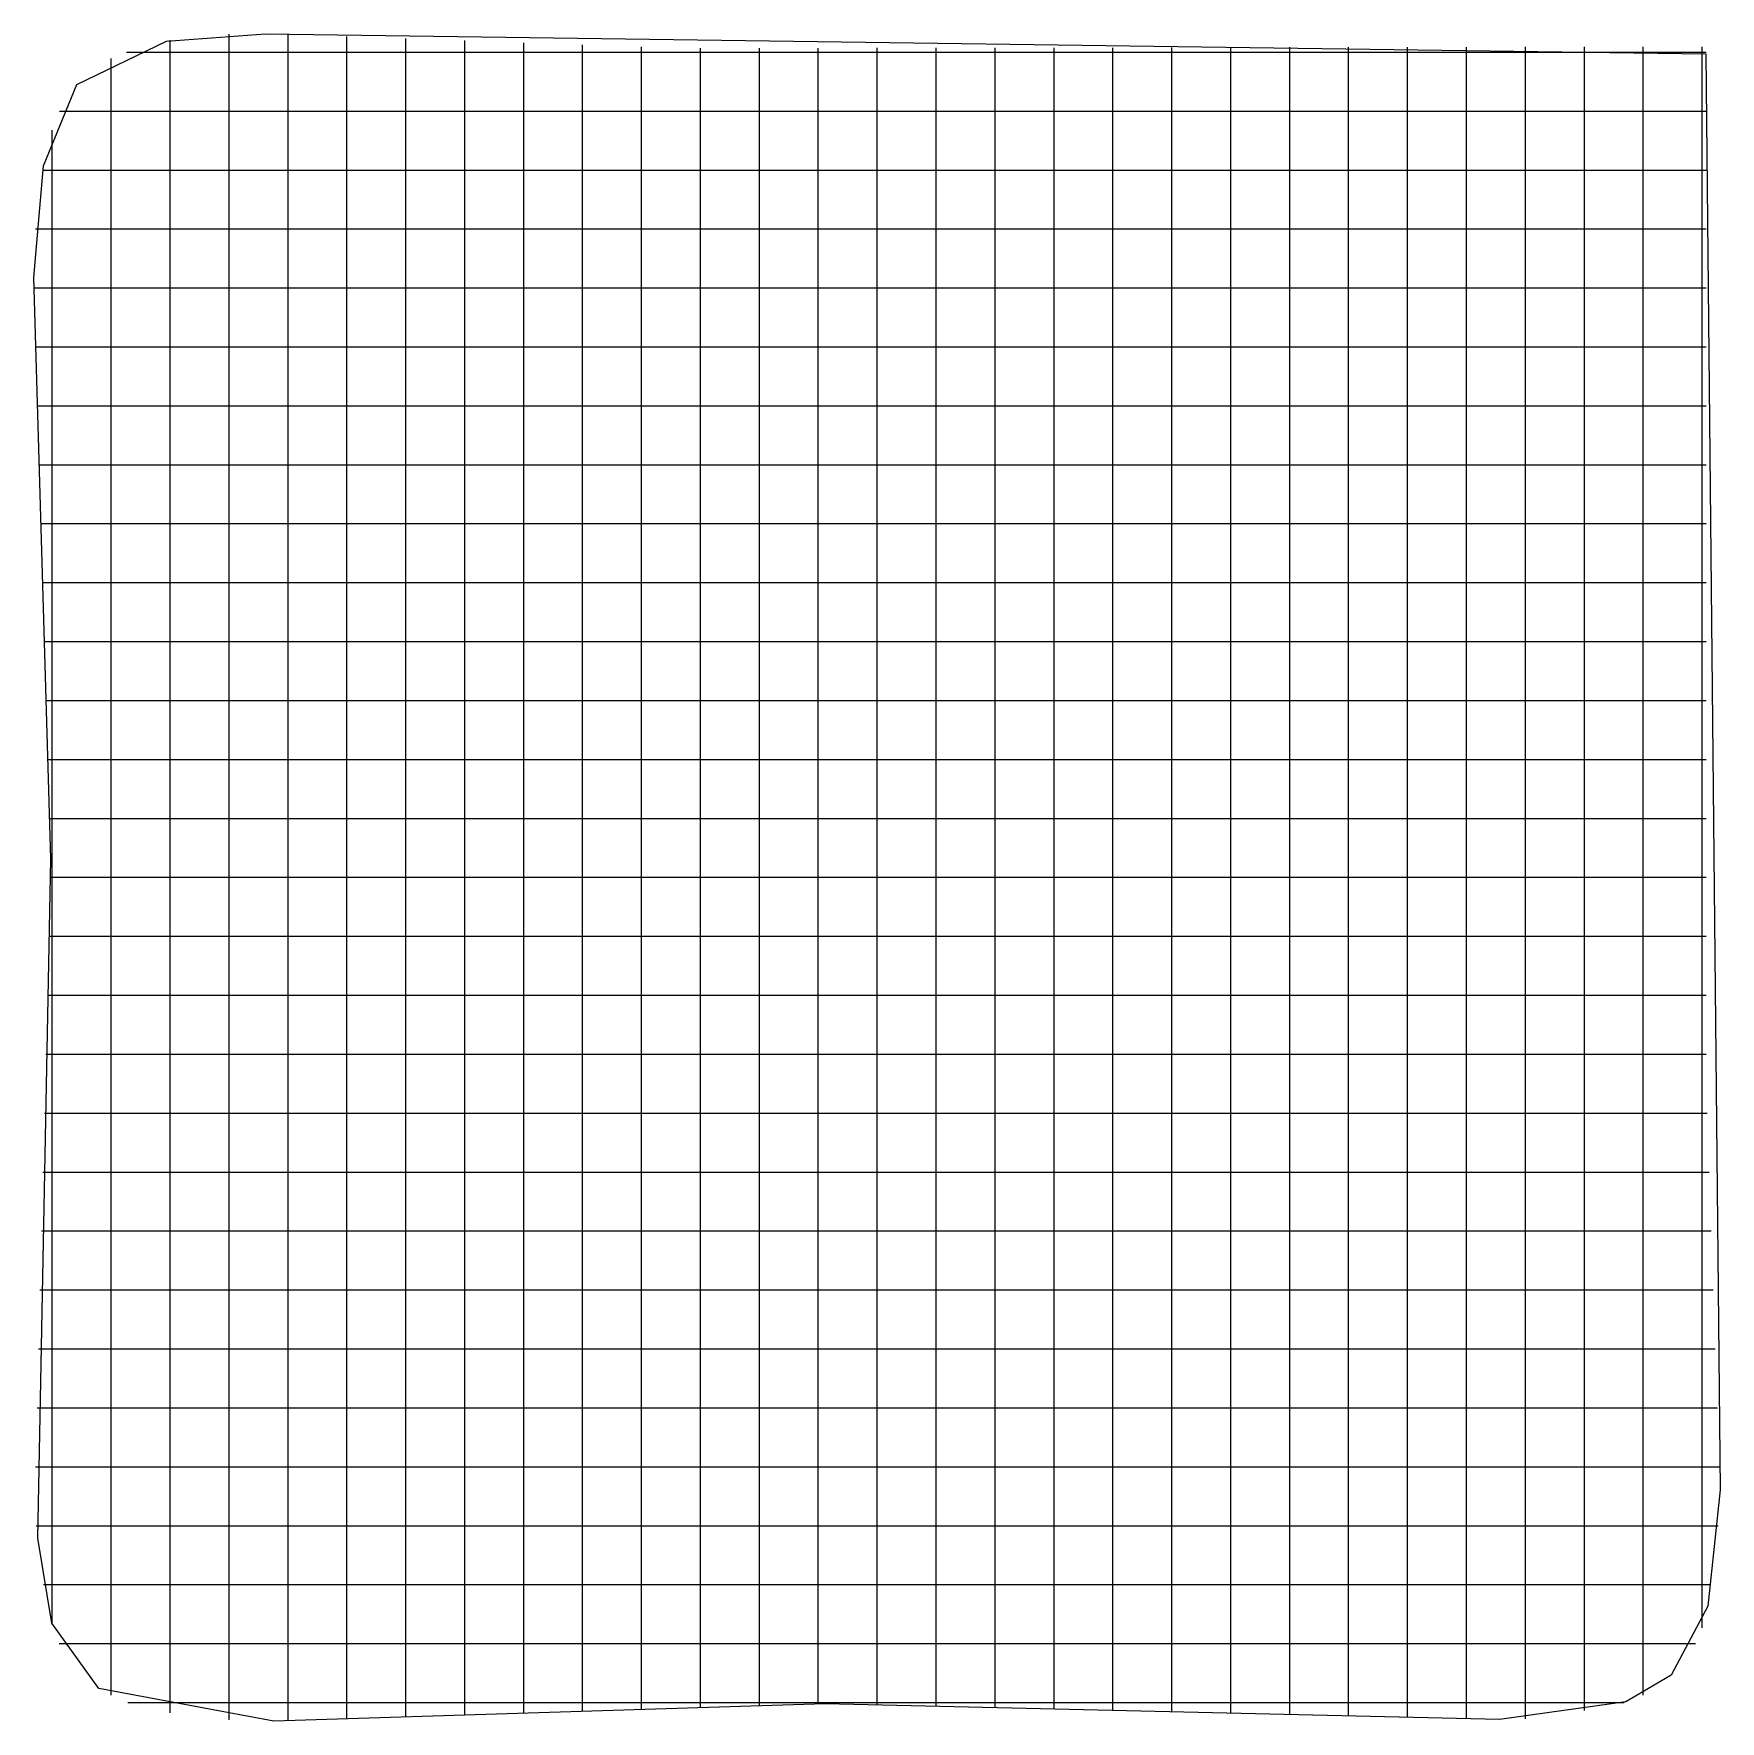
# Model space of a CAD drawing. Extents: x 0.4 to 14.7, y 0.4 to 14.7.
import ezdxf

# ---------------------------------------------------------------- set-up
doc = ezdxf.new("R2010")
doc.units = 0

msp = doc.modelspace()

# ---------------------------------------------------------------- linework, layer by layer
for p, q in [((1.560403, 14.686028), (2.40254, 14.748175)), ((1.560403, 14.686028), (2.40254, 14.748175)), ((2.40254, 14.748175), (14.624408, 14.579063)), ((2.40254, 14.748175), (14.624408, 14.579063)), ((0.80151, 14.317483), (1.560403, 14.686028)), ((0.80151, 14.317483), (1.560403, 14.686028)), ((1.592849, 14.478226), (1.592849, 14.695)), ((2.092849, 14.743), (2.092849, 14.743723)), ((2.092849, 14.526226), (2.092849, 14.743)), ((2.592849, 14.525226), (2.592849, 14.742)), ((3.092849, 14.507226), (3.092849, 14.724)), ((3.592849, 14.490226), (3.592849, 14.707)), ((4.092849, 14.689277), (4.092849, 14.69)), ((4.092849, 14.472503), (4.092849, 14.689277)), ((4.592849, 14.455226), (4.592849, 14.672)), ((5.092849, 14.438226), (5.092849, 14.655)), ((5.592849, 14.420226), (5.592849, 14.637)), ((6.092849, 14.408226), (6.092849, 14.625)), ((6.592849, 14.409226), (6.592849, 14.626)), ((7.092849, 14.410226), (7.092849, 14.627)), ((7.592849, 14.411226), (7.592849, 14.628)), ((8.092849, 14.411226), (8.092849, 14.628)), ((8.592849, 14.412226), (8.592849, 14.629)), ((9.092849, 14.413226), (9.092849, 14.63)), ((9.592849, 14.413226), (9.592849, 14.63)), ((10.092849, 14.414226), (10.092849, 14.631)), ((10.592849, 14.415226), (10.592849, 14.632)), ((11.092849, 14.416226), (11.092849, 14.633)), ((11.592849, 14.416226), (11.592849, 14.633)), ((12.092849, 14.417226), (12.092849, 14.634)), ((12.592849, 14.418226), (12.592849, 14.635)), ((13.092849, 14.635277), (13.092849, 14.636)), ((13.092849, 14.419226), (13.092849, 14.635277)), ((13.592849, 14.419226), (13.592849, 14.636)), ((14.092849, 14.420226), (14.092849, 14.637)), ((14.592849, 14.421226), (14.592849, 14.638)), ((1.092849, 14.536277), (1.092849, 14.537)), ((1.092849, 14.319503), (1.092849, 14.536277)), ((1.221, 14.592238), (1.437774, 14.592238)), ((1.221, 14.592238), (1.437774, 14.592238)), ((1.437774, 14.592238), (1.577871, 14.592238)), ((1.577871, 14.592238), (1.661097, 14.592238)), ((1.592849, 14.120077), (1.592849, 14.478226)), ((1.661097, 14.592238), (2.744968, 14.592238)), ((2.092849, 14.138671), (2.092849, 14.526226)), ((2.592849, 14.135452), (2.592849, 14.525226)), ((2.744968, 14.592238), (3.161097, 14.592238)), ((3.092849, 14.126884), (3.092849, 14.507226)), ((3.161097, 14.592238), (3.377871, 14.592238)), ((3.377871, 14.592238), (3.461097, 14.592238)), ((3.461097, 14.592238), (4.544968, 14.592238)), ((3.592849, 14.119039), (3.592849, 14.490226)), ((4.092849, 14.110194), (4.092849, 14.472503)), ((4.544968, 14.592238), (4.961097, 14.592238)), ((4.961097, 14.592238), (5.177871, 14.592238)), ((5.177871, 14.592238), (5.261097, 14.592238)), ((5.261097, 14.592238), (5.873845, 14.592238)), ((5.873845, 14.592238), (6.090619, 14.592238)), ((6.090619, 14.592238), (6.506748, 14.592238)), ((6.506748, 14.592238), (7.590619, 14.592238)), ((7.590619, 14.592238), (7.673845, 14.592238)), ((7.673845, 14.592238), (7.890619, 14.592238)), ((7.890619, 14.592238), (8.306748, 14.592238)), ((8.306748, 14.592238), (9.390619, 14.592238)), ((9.390619, 14.592238), (9.473845, 14.592238)), ((9.473845, 14.592238), (9.690619, 14.592238)), ((9.690619, 14.592238), (10.106748, 14.592238)), ((10.106748, 14.592238), (11.190619, 14.592238)), ((11.190619, 14.592238), (11.273845, 14.592238)), ((11.273845, 14.592238), (11.490619, 14.592238)), ((11.490619, 14.592238), (11.906748, 14.592238)), ((11.906748, 14.592238), (12.990619, 14.592238)), ((12.990619, 14.592238), (13.073845, 14.592238)), ((13.073845, 14.592238), (13.290619, 14.592238)), ((13.290619, 14.592238), (13.706748, 14.592238)), ((13.706748, 14.592238), (14.542774, 14.592238)), ((14.542774, 14.592238), (14.626, 14.592238)), ((14.624408, 14.579063), (14.746239, 2.396199)), ((14.624408, 14.579063), (14.746239, 2.396199)), ((0.519269, 13.626525), (0.80151, 14.317483)), ((0.519269, 13.626525), (0.80151, 14.317483)), ((1.092849, 14.0468), (1.092849, 14.319503)), ((4.592849, 14.102348), (4.592849, 14.455226)), ((5.092849, 14.094503), (5.092849, 14.438226)), ((5.592849, 14.085935), (5.592849, 14.420226)), ((6.092849, 14.081703), (6.092849, 14.408226)), ((6.592849, 14.086587), (6.592849, 14.409226)), ((7.092849, 14.091748), (7.092849, 14.410226)), ((7.592849, 14.091361), (7.592849, 14.411226)), ((8.092849, 14.088032), (8.092849, 14.411226)), ((8.592849, 14.085426), (8.592849, 14.412226)), ((9.092849, 14.082819), (9.092849, 14.413226)), ((9.592849, 14.07949), (9.592849, 14.413226)), ((10.092849, 14.076884), (10.092849, 14.414226)), ((10.592849, 14.074277), (10.592849, 14.415226)), ((11.092849, 14.071671), (11.092849, 14.416226)), ((11.592849, 14.068342), (11.592849, 14.416226)), ((12.092849, 14.065735), (12.092849, 14.417226)), ((12.592849, 14.063129), (12.592849, 14.418226)), ((13.092849, 14.063852), (13.092849, 14.419226)), ((13.592849, 14.082716), (13.592849, 14.419226)), ((14.092849, 14.119781), (14.092849, 14.420226)), ((14.592849, 14.279187), (14.592849, 14.421226)), ((14.592849, 14.196239), (14.592849, 14.279187)), ((14.592849, 13.112368), (14.592849, 14.196239)), ((0.654, 14.092238), (0.870774, 14.092238)), ((0.654, 14.092238), (0.870774, 14.092238)), ((0.870774, 14.092238), (1.168168, 14.092238)), ((1.092849, 12.962929), (1.092849, 14.0468)), ((1.168168, 14.092238), (2.252039, 14.092238)), ((1.592849, 13.036206), (1.592849, 14.120077)), ((2.092849, 13.0548), (2.092849, 14.138671)), ((2.252039, 14.092238), (2.335265, 14.092238)), ((2.335265, 14.092238), (2.552039, 14.092238)), ((2.552039, 14.092238), (2.968168, 14.092238)), ((2.592849, 13.050858), (2.592849, 14.135452)), ((2.968168, 14.092238), (4.052039, 14.092238)), ((3.092849, 13.043013), (3.092849, 14.126884)), ((3.592849, 13.035168), (3.592849, 14.119039)), ((4.052039, 14.092238), (4.135265, 14.092238)), ((4.092849, 13.026323), (4.092849, 14.110194)), ((4.135265, 14.092238), (4.352039, 14.092238)), ((4.352039, 14.092238), (4.768168, 14.092238)), ((4.592849, 13.018477), (4.592849, 14.102348)), ((4.768168, 14.092238), (5.852039, 14.092238)), ((5.092849, 13.010632), (5.092849, 14.094503)), ((5.592849, 13.002065), (5.592849, 14.085935)), ((5.852039, 14.092238), (5.935265, 14.092238)), ((5.935265, 14.092238), (6.152039, 14.092238)), ((6.092849, 12.997832), (6.092849, 14.081703)), ((6.152039, 14.092238), (6.568168, 14.092238)), ((6.568168, 14.092238), (7.652039, 14.092238)), ((6.592849, 13.002716), (6.592849, 14.086587)), ((7.092849, 13.007877), (7.092849, 14.091748)), ((7.592849, 13.006768), (7.592849, 14.091361)), ((7.652039, 14.092238), (7.735265, 14.092238)), ((7.735265, 14.092238), (7.952039, 14.092238)), ((7.952039, 14.092238), (8.368168, 14.092238)), ((8.092849, 13.004161), (8.092849, 14.088032)), ((8.368168, 14.092238), (9.452039, 14.092238)), ((8.592849, 13.001555), (8.592849, 14.085426)), ((9.092849, 12.998948), (9.092849, 14.082819)), ((9.452039, 14.092238), (9.535265, 14.092238)), ((9.535265, 14.092238), (9.752039, 14.092238)), ((9.592849, 12.995619), (9.592849, 14.07949)), ((9.752039, 14.092238), (10.168168, 14.092238)), ((10.092849, 12.993013), (10.092849, 14.076884)), ((10.168168, 14.092238), (11.252039, 14.092238)), ((10.592849, 12.990406), (10.592849, 14.074277)), ((11.092849, 12.987077), (11.092849, 14.071671)), ((11.252039, 14.092238), (11.335265, 14.092238)), ((11.335265, 14.092238), (11.552039, 14.092238)), ((11.552039, 14.092238), (11.968168, 14.092238)), ((11.592849, 12.984471), (11.592849, 14.068342)), ((11.968168, 14.092238), (13.052039, 14.092238)), ((12.092849, 12.981865), (12.092849, 14.065735)), ((12.592849, 12.979258), (12.592849, 14.063129)), ((13.052039, 14.092238), (13.135265, 14.092238)), ((13.092849, 12.979258), (13.092849, 14.063852)), ((13.135265, 14.092238), (13.352039, 14.092238)), ((13.352039, 14.092238), (13.768168, 14.092238)), ((13.592849, 12.998845), (13.592849, 14.082716)), ((13.768168, 14.092238), (14.542774, 14.092238)), ((14.092849, 13.03591), (14.092849, 14.119781)), ((14.542774, 14.092238), (14.626, 14.092238)), ((0.592849, 13.9082), (0.592849, 13.929)), ((0.592849, 13.691399), (0.592849, 13.9082)), ((0.43524, 12.681445), (0.519269, 13.626525)), ((0.43524, 12.681445), (0.519269, 13.626525)), ((0.592849, 13.27529), (0.592849, 13.691399)), ((0.511, 13.592238), (0.727774, 13.592238)), ((0.511, 13.592238), (0.727774, 13.592238)), ((0.727774, 13.592238), (1.064839, 13.592238)), ((1.064839, 13.592238), (2.14871, 13.592238)), ((2.14871, 13.592238), (2.231935, 13.592238)), ((2.231935, 13.592238), (2.44871, 13.592238)), ((2.44871, 13.592238), (2.864839, 13.592238)), ((2.864839, 13.592238), (3.94871, 13.592238)), ((3.94871, 13.592238), (4.031935, 13.592238)), ((4.031935, 13.592238), (4.24871, 13.592238)), ((4.24871, 13.592238), (4.664839, 13.592238)), ((4.664839, 13.592238), (5.74871, 13.592238)), ((5.74871, 13.592238), (5.831935, 13.592238)), ((5.831935, 13.592238), (6.04871, 13.592238)), ((6.04871, 13.592238), (6.464839, 13.592238)), ((6.464839, 13.592238), (7.54871, 13.592238)), ((7.54871, 13.592238), (7.631935, 13.592238)), ((7.631935, 13.592238), (7.84871, 13.592238)), ((7.84871, 13.592238), (8.264839, 13.592238)), ((8.264839, 13.592238), (9.34871, 13.592238)), ((9.34871, 13.592238), (9.431935, 13.592238)), ((9.431935, 13.592238), (9.64871, 13.592238)), ((9.64871, 13.592238), (10.064839, 13.592238)), ((10.064839, 13.592238), (11.14871, 13.592238)), ((11.14871, 13.592238), (11.231935, 13.592238)), ((11.231935, 13.592238), (11.44871, 13.592238)), ((11.44871, 13.592238), (11.864839, 13.592238)), ((11.864839, 13.592238), (12.94871, 13.592238)), ((12.94871, 13.592238), (13.031935, 13.592238)), ((13.031935, 13.592238), (13.24871, 13.592238)), ((13.24871, 13.592238), (13.664839, 13.592238)), ((13.664839, 13.592238), (14.542774, 13.592238)), ((14.542774, 13.592238), (14.626, 13.592238)), ((0.592849, 12.191419), (0.592849, 13.27529)), ((0.451, 13.092238), (0.667774, 13.092238)), ((0.451, 13.092238), (0.667774, 13.092238)), ((0.667774, 13.092238), (1.021484, 13.092238)), ((1.021484, 13.092238), (2.105355, 13.092238)), ((1.592849, 12.952981), (1.592849, 13.036206)), ((2.092849, 12.971852), (2.092849, 13.0548)), ((2.105355, 13.092238), (2.188581, 13.092238)), ((2.188581, 13.092238), (2.405355, 13.092238)), ((2.405355, 13.092238), (2.821484, 13.092238)), ((2.592849, 12.967632), (2.592849, 13.050858)), ((2.821484, 13.092238), (3.905355, 13.092238)), ((3.092849, 12.959787), (3.092849, 13.043013)), ((3.592849, 12.951942), (3.592849, 13.035168)), ((3.905355, 13.092238), (3.988581, 13.092238)), ((3.988581, 13.092238), (4.205355, 13.092238)), ((4.205355, 13.092238), (4.621484, 13.092238)), ((4.621484, 13.092238), (5.705355, 13.092238)), ((5.705355, 13.092238), (5.788581, 13.092238)), ((5.788581, 13.092238), (6.005355, 13.092238)), ((6.005355, 13.092238), (6.421484, 13.092238)), ((6.421484, 13.092238), (7.505355, 13.092238)), ((7.505355, 13.092238), (7.588581, 13.092238)), ((7.588581, 13.092238), (7.805355, 13.092238)), ((7.805355, 13.092238), (8.221484, 13.092238)), ((8.221484, 13.092238), (9.305355, 13.092238)), ((9.305355, 13.092238), (9.388581, 13.092238)), ((9.388581, 13.092238), (9.605355, 13.092238)), ((9.605355, 13.092238), (10.021484, 13.092238)), ((10.021484, 13.092238), (11.105355, 13.092238)), ((11.105355, 13.092238), (11.188581, 13.092238)), ((11.188581, 13.092238), (11.405355, 13.092238)), ((11.405355, 13.092238), (11.821484, 13.092238)), ((11.821484, 13.092238), (12.905355, 13.092238)), ((12.905355, 13.092238), (12.988581, 13.092238)), ((12.988581, 13.092238), (13.205355, 13.092238)), ((13.205355, 13.092238), (13.621484, 13.092238)), ((13.621484, 13.092238), (14.542774, 13.092238)), ((14.092849, 12.952684), (14.092849, 13.03591)), ((14.542774, 13.092238), (14.626, 13.092238)), ((14.592849, 12.695961), (14.592849, 13.112368)), ((1.092849, 12.879703), (1.092849, 12.962929)), ((1.592849, 12.736206), (1.592849, 12.952981)), ((2.092849, 12.755077), (2.092849, 12.971852)), ((2.592849, 12.751581), (2.592849, 12.967632)), ((3.092849, 12.743013), (3.092849, 12.959787)), ((3.592849, 12.735168), (3.592849, 12.951942)), ((4.092849, 12.943374), (4.092849, 13.026323)), ((4.092849, 12.7266), (4.092849, 12.943374)), ((4.592849, 12.935252), (4.592849, 13.018477)), ((4.592849, 12.718477), (4.592849, 12.935252)), ((5.092849, 12.927406), (5.092849, 13.010632)), ((5.092849, 12.710632), (5.092849, 12.927406)), ((5.592849, 12.918839), (5.592849, 13.002065)), ((5.592849, 12.702065), (5.592849, 12.918839)), ((6.092849, 12.914606), (6.092849, 12.997832)), ((6.092849, 12.697832), (6.092849, 12.914606)), ((6.592849, 12.919768), (6.592849, 13.002716)), ((6.592849, 12.702994), (6.592849, 12.919768)), ((7.092849, 12.924652), (7.092849, 13.007877)), ((7.092849, 12.707877), (7.092849, 12.924652)), ((7.592849, 12.923542), (7.592849, 13.006768)), ((7.592849, 12.70749), (7.592849, 12.923542)), ((8.092849, 12.920935), (8.092849, 13.004161)), ((8.092849, 12.704161), (8.092849, 12.920935)), ((8.592849, 12.918329), (8.592849, 13.001555)), ((8.592849, 12.701555), (8.592849, 12.918329)), ((9.092849, 12.915723), (9.092849, 12.998948)), ((9.092849, 12.698948), (9.092849, 12.915723)), ((9.592849, 12.912394), (9.592849, 12.995619)), ((9.592849, 12.695619), (9.592849, 12.912394)), ((10.092849, 12.909787), (10.092849, 12.993013)), ((10.092849, 12.693013), (10.092849, 12.909787)), ((10.592849, 12.907181), (10.592849, 12.990406)), ((10.592849, 12.690406), (10.592849, 12.907181)), ((11.092849, 12.903852), (11.092849, 12.987077)), ((11.092849, 12.6878), (11.092849, 12.903852)), ((11.592849, 12.901245), (11.592849, 12.984471)), ((11.592849, 12.684471), (11.592849, 12.901245)), ((12.092849, 12.898639), (12.092849, 12.981865)), ((12.092849, 12.681865), (12.092849, 12.898639)), ((12.592849, 12.896032), (12.592849, 12.979258)), ((12.592849, 12.679258), (12.592849, 12.896032)), ((13.092849, 12.896032), (13.092849, 12.979258)), ((13.092849, 12.679981), (13.092849, 12.896032)), ((13.592849, 12.915619), (13.592849, 12.998845)), ((13.592849, 12.698845), (13.592849, 12.915619)), ((14.092849, 12.73591), (14.092849, 12.952684)), ((1.092849, 12.662929), (1.092849, 12.879703)), ((2.092849, 12.338671), (2.092849, 12.755077)), ((2.592849, 12.335452), (2.592849, 12.751581)), ((3.092849, 12.326884), (3.092849, 12.743013)), ((0.579272, 7.74974), (0.43524, 12.681445)), ((0.579272, 7.74974), (0.43524, 12.681445)), ((1.092849, 12.2468), (1.092849, 12.662929)), ((1.592849, 12.320077), (1.592849, 12.736206)), ((3.592849, 12.319039), (3.592849, 12.735168)), ((4.092849, 12.310194), (4.092849, 12.7266)), ((4.592849, 12.302348), (4.592849, 12.718477)), ((5.092849, 12.294503), (5.092849, 12.710632)), ((5.592849, 12.285935), (5.592849, 12.702065)), ((6.092849, 12.281703), (6.092849, 12.697832)), ((6.592849, 12.286587), (6.592849, 12.702994)), ((7.092849, 12.291748), (7.092849, 12.707877)), ((7.592849, 12.291361), (7.592849, 12.70749)), ((8.092849, 12.288032), (8.092849, 12.704161)), ((8.592849, 12.285426), (8.592849, 12.701555)), ((9.092849, 12.282819), (9.092849, 12.698948)), ((9.592849, 12.27949), (9.592849, 12.695619)), ((10.092849, 12.276884), (10.092849, 12.693013)), ((10.592849, 12.274277), (10.592849, 12.690406)), ((11.092849, 12.271671), (11.092849, 12.6878)), ((11.592849, 12.268342), (11.592849, 12.684471)), ((12.092849, 12.265735), (12.092849, 12.681865)), ((12.592849, 12.263129), (12.592849, 12.679258)), ((13.092849, 12.263852), (13.092849, 12.679981)), ((13.592849, 12.282716), (13.592849, 12.698845)), ((14.092849, 12.319781), (14.092849, 12.73591)), ((14.592849, 12.479187), (14.592849, 12.695961)), ((0.438, 12.592238), (0.654774, 12.592238)), ((0.438, 12.592238), (0.654774, 12.592238)), ((0.654774, 12.592238), (1.01209, 12.592238)), ((1.01209, 12.592238), (2.095961, 12.592238)), ((2.095961, 12.592238), (2.179187, 12.592238)), ((2.179187, 12.592238), (2.395961, 12.592238)), ((2.395961, 12.592238), (2.81209, 12.592238)), ((2.81209, 12.592238), (3.895961, 12.592238)), ((3.895961, 12.592238), (3.979187, 12.592238)), ((3.979187, 12.592238), (4.195961, 12.592238)), ((4.195961, 12.592238), (4.61209, 12.592238)), ((4.61209, 12.592238), (5.695961, 12.592238)), ((5.695961, 12.592238), (5.779187, 12.592238)), ((5.779187, 12.592238), (5.995961, 12.592238)), ((5.995961, 12.592238), (6.41209, 12.592238)), ((6.41209, 12.592238), (7.495961, 12.592238)), ((7.495961, 12.592238), (7.579187, 12.592238)), ((7.579187, 12.592238), (7.795961, 12.592238)), ((7.795961, 12.592238), (8.21209, 12.592238)), ((8.21209, 12.592238), (9.295961, 12.592238)), ((9.295961, 12.592238), (9.379187, 12.592238)), ((9.379187, 12.592238), (9.595961, 12.592238)), ((9.595961, 12.592238), (10.01209, 12.592238)), ((10.01209, 12.592238), (11.095961, 12.592238)), ((11.095961, 12.592238), (11.179187, 12.592238)), ((11.179187, 12.592238), (11.395961, 12.592238)), ((11.395961, 12.592238), (11.81209, 12.592238)), ((11.81209, 12.592238), (12.895961, 12.592238)), ((12.895961, 12.592238), (12.979187, 12.592238)), ((12.979187, 12.592238), (13.195961, 12.592238)), ((13.195961, 12.592238), (13.61209, 12.592238)), ((13.61209, 12.592238), (14.542774, 12.592238)), ((14.542774, 12.592238), (14.626, 12.592238)), ((14.592849, 12.396239), (14.592849, 12.479187)), ((1.592849, 11.236206), (1.592849, 12.320077)), ((2.092849, 11.2548), (2.092849, 12.338671)), ((2.592849, 11.250858), (2.592849, 12.335452)), ((3.092849, 11.243013), (3.092849, 12.326884)), ((3.592849, 11.235168), (3.592849, 12.319039)), ((14.092849, 11.23591), (14.092849, 12.319781)), ((14.592849, 11.312368), (14.592849, 12.396239)), ((0.592849, 12.108194), (0.592849, 12.191419)), ((1.092849, 11.162929), (1.092849, 12.2468)), ((4.092849, 11.226323), (4.092849, 12.310194)), ((4.592849, 11.218477), (4.592849, 12.302348)), ((5.092849, 11.210632), (5.092849, 12.294503)), ((5.592849, 11.202065), (5.592849, 12.285935)), ((6.092849, 11.197832), (6.092849, 12.281703)), ((6.592849, 11.202716), (6.592849, 12.286587)), ((7.092849, 11.207877), (7.092849, 12.291748)), ((7.592849, 11.206768), (7.592849, 12.291361)), ((8.092849, 11.204161), (8.092849, 12.288032)), ((8.592849, 11.201555), (8.592849, 12.285426)), ((9.092849, 11.198948), (9.092849, 12.282819)), ((9.592849, 11.195619), (9.592849, 12.27949)), ((10.092849, 11.193013), (10.092849, 12.276884)), ((10.592849, 11.190406), (10.592849, 12.274277)), ((11.092849, 11.187077), (11.092849, 12.271671)), ((11.592849, 11.184471), (11.592849, 12.268342)), ((12.092849, 11.181865), (12.092849, 12.265735)), ((12.592849, 11.179258), (12.592849, 12.263129)), ((13.092849, 11.179258), (13.092849, 12.263852)), ((13.592849, 11.198845), (13.592849, 12.282716)), ((0.453, 12.092238), (0.669774, 12.092238)), ((0.453, 12.092238), (0.669774, 12.092238)), ((0.592849, 11.891419), (0.592849, 12.108194)), ((0.669774, 12.092238), (1.022929, 12.092238)), ((1.022929, 12.092238), (2.1068, 12.092238)), ((2.1068, 12.092238), (2.190026, 12.092238)), ((2.190026, 12.092238), (2.4068, 12.092238)), ((2.4068, 12.092238), (2.822929, 12.092238)), ((2.822929, 12.092238), (3.9068, 12.092238)), ((3.9068, 12.092238), (3.990026, 12.092238)), ((3.990026, 12.092238), (4.2068, 12.092238)), ((4.2068, 12.092238), (4.622929, 12.092238)), ((4.622929, 12.092238), (5.7068, 12.092238)), ((5.7068, 12.092238), (5.790026, 12.092238)), ((5.790026, 12.092238), (6.0068, 12.092238)), ((6.0068, 12.092238), (6.422929, 12.092238)), ((6.422929, 12.092238), (7.5068, 12.092238)), ((7.5068, 12.092238), (7.590026, 12.092238)), ((7.590026, 12.092238), (7.8068, 12.092238)), ((7.8068, 12.092238), (8.222929, 12.092238)), ((8.222929, 12.092238), (9.3068, 12.092238)), ((9.3068, 12.092238), (9.390026, 12.092238)), ((9.390026, 12.092238), (9.6068, 12.092238)), ((9.6068, 12.092238), (10.022929, 12.092238)), ((10.022929, 12.092238), (11.1068, 12.092238)), ((11.1068, 12.092238), (11.190026, 12.092238)), ((11.190026, 12.092238), (11.4068, 12.092238)), ((11.4068, 12.092238), (11.822929, 12.092238)), ((11.822929, 12.092238), (12.9068, 12.092238)), ((12.9068, 12.092238), (12.990026, 12.092238)), ((12.990026, 12.092238), (13.2068, 12.092238)), ((13.2068, 12.092238), (13.622929, 12.092238)), ((13.622929, 12.092238), (14.542774, 12.092238)), ((14.542774, 12.092238), (14.626, 12.092238)), ((0.592849, 11.47529), (0.592849, 11.891419)), ((0.468, 11.592238), (0.684774, 11.592238)), ((0.468, 11.592238), (0.684774, 11.592238)), ((0.592849, 10.391419), (0.592849, 11.47529)), ((0.684774, 11.592238), (1.033768, 11.592238)), ((1.033768, 11.592238), (2.117639, 11.592238)), ((2.117639, 11.592238), (2.200865, 11.592238)), ((2.200865, 11.592238), (2.417639, 11.592238)), ((2.417639, 11.592238), (2.833768, 11.592238)), ((2.833768, 11.592238), (3.917639, 11.592238)), ((3.917639, 11.592238), (4.000865, 11.592238)), ((4.000865, 11.592238), (4.217639, 11.592238)), ((4.217639, 11.592238), (4.633768, 11.592238)), ((4.633768, 11.592238), (5.717639, 11.592238)), ((5.717639, 11.592238), (5.800865, 11.592238)), ((5.800865, 11.592238), (6.017639, 11.592238)), ((6.017639, 11.592238), (6.433768, 11.592238)), ((6.433768, 11.592238), (7.517639, 11.592238)), ((7.517639, 11.592238), (7.600865, 11.592238)), ((7.600865, 11.592238), (7.817639, 11.592238)), ((7.817639, 11.592238), (8.233768, 11.592238)), ((8.233768, 11.592238), (9.317639, 11.592238)), ((9.317639, 11.592238), (9.400865, 11.592238)), ((9.400865, 11.592238), (9.617639, 11.592238)), ((9.617639, 11.592238), (10.033768, 11.592238)), ((10.033768, 11.592238), (11.117639, 11.592238)), ((11.117639, 11.592238), (11.200865, 11.592238)), ((11.200865, 11.592238), (11.417639, 11.592238)), ((11.417639, 11.592238), (11.833768, 11.592238)), ((11.833768, 11.592238), (12.917639, 11.592238)), ((12.917639, 11.592238), (13.000865, 11.592238)), ((13.000865, 11.592238), (13.217639, 11.592238)), ((13.217639, 11.592238), (13.633768, 11.592238)), ((13.633768, 11.592238), (14.542774, 11.592238)), ((14.542774, 11.592238), (14.626, 11.592238)), ((14.592849, 10.895961), (14.592849, 11.312368)), ((1.592849, 11.152981), (1.592849, 11.236206)), ((2.092849, 11.171852), (2.092849, 11.2548)), ((2.092849, 10.955077), (2.092849, 11.171852)), ((2.592849, 11.167632), (2.592849, 11.250858)), ((2.592849, 10.951581), (2.592849, 11.167632)), ((3.092849, 11.159787), (3.092849, 11.243013)), ((3.592849, 11.151942), (3.592849, 11.235168)), ((4.092849, 11.143374), (4.092849, 11.226323)), ((4.592849, 11.135252), (4.592849, 11.218477)), ((5.092849, 11.127406), (5.092849, 11.210632)), ((5.592849, 11.118839), (5.592849, 11.202065)), ((6.092849, 11.114606), (6.092849, 11.197832)), ((6.592849, 11.119768), (6.592849, 11.202716)), ((7.092849, 11.124652), (7.092849, 11.207877)), ((7.592849, 11.123542), (7.592849, 11.206768)), ((8.092849, 11.120935), (8.092849, 11.204161)), ((8.592849, 11.118329), (8.592849, 11.201555)), ((9.092849, 11.115723), (9.092849, 11.198948)), ((9.592849, 11.112394), (9.592849, 11.195619)), ((10.092849, 11.109787), (10.092849, 11.193013)), ((10.592849, 11.107181), (10.592849, 11.190406)), ((11.092849, 11.103852), (11.092849, 11.187077)), ((11.592849, 11.101245), (11.592849, 11.184471)), ((12.092849, 11.098639), (12.092849, 11.181865)), ((12.592849, 11.096032), (12.592849, 11.179258)), ((13.092849, 11.096032), (13.092849, 11.179258)), ((13.592849, 11.115619), (13.592849, 11.198845)), ((14.092849, 11.152684), (14.092849, 11.23591)), ((0.484, 11.092238), (0.700774, 11.092238)), ((0.484, 11.092238), (0.700774, 11.092238)), ((0.700774, 11.092238), (1.045329, 11.092238)), ((1.045329, 11.092238), (2.1292, 11.092238)), ((1.092849, 11.079703), (1.092849, 11.162929)), ((1.092849, 10.862929), (1.092849, 11.079703)), ((1.592849, 10.936206), (1.592849, 11.152981)), ((2.1292, 11.092238), (2.212426, 11.092238)), ((2.212426, 11.092238), (2.4292, 11.092238)), ((2.4292, 11.092238), (2.845329, 11.092238)), ((2.845329, 11.092238), (3.9292, 11.092238)), ((3.092849, 10.943013), (3.092849, 11.159787)), ((3.592849, 10.935168), (3.592849, 11.151942)), ((3.9292, 11.092238), (4.012426, 11.092238)), ((4.012426, 11.092238), (4.2292, 11.092238)), ((4.092849, 10.9266), (4.092849, 11.143374)), ((4.2292, 11.092238), (4.645329, 11.092238)), ((4.592849, 10.918477), (4.592849, 11.135252)), ((4.645329, 11.092238), (5.7292, 11.092238)), ((5.092849, 10.910632), (5.092849, 11.127406)), ((5.592849, 10.902065), (5.592849, 11.118839)), ((5.7292, 11.092238), (5.812426, 11.092238)), ((5.812426, 11.092238), (6.0292, 11.092238)), ((6.0292, 11.092238), (6.445329, 11.092238)), ((6.092849, 10.897832), (6.092849, 11.114606)), ((6.445329, 11.092238), (7.5292, 11.092238)), ((6.592849, 10.902994), (6.592849, 11.119768)), ((7.092849, 10.907877), (7.092849, 11.124652)), ((7.5292, 11.092238), (7.612426, 11.092238)), ((7.592849, 10.90749), (7.592849, 11.123542)), ((7.612426, 11.092238), (7.8292, 11.092238)), ((7.8292, 11.092238), (8.245329, 11.092238)), ((8.092849, 10.904161), (8.092849, 11.120935)), ((8.245329, 11.092238), (9.3292, 11.092238)), ((8.592849, 10.901555), (8.592849, 11.118329)), ((9.092849, 10.898948), (9.092849, 11.115723)), ((9.3292, 11.092238), (9.412426, 11.092238)), ((9.412426, 11.092238), (9.6292, 11.092238)), ((9.592849, 10.895619), (9.592849, 11.112394)), ((9.6292, 11.092238), (10.045329, 11.092238)), ((10.045329, 11.092238), (11.1292, 11.092238)), ((10.092849, 10.893013), (10.092849, 11.109787)), ((10.592849, 10.890406), (10.592849, 11.107181)), ((11.092849, 10.8878), (11.092849, 11.103852)), ((11.1292, 11.092238), (11.212426, 11.092238)), ((11.212426, 11.092238), (11.4292, 11.092238)), ((11.4292, 11.092238), (11.845329, 11.092238)), ((11.592849, 10.884471), (11.592849, 11.101245)), ((11.845329, 11.092238), (12.9292, 11.092238)), ((12.092849, 10.881865), (12.092849, 11.098639)), ((12.592849, 10.879258), (12.592849, 11.096032)), ((12.9292, 11.092238), (13.012426, 11.092238)), ((13.012426, 11.092238), (13.2292, 11.092238)), ((13.092849, 10.879981), (13.092849, 11.096032)), ((13.2292, 11.092238), (13.645329, 11.092238)), ((13.592849, 10.898845), (13.592849, 11.115619)), ((13.645329, 11.092238), (14.542774, 11.092238)), ((14.092849, 10.93591), (14.092849, 11.152684)), ((14.542774, 11.092238), (14.626, 11.092238)), ((1.592849, 10.520077), (1.592849, 10.936206)), ((2.092849, 10.538671), (2.092849, 10.955077)), ((2.592849, 10.535452), (2.592849, 10.951581)), ((3.092849, 10.526884), (3.092849, 10.943013)), ((3.592849, 10.519039), (3.592849, 10.935168)), ((4.092849, 10.510194), (4.092849, 10.9266)), ((4.592849, 10.502348), (4.592849, 10.918477)), ((5.092849, 10.494503), (5.092849, 10.910632)), ((5.592849, 10.485935), (5.592849, 10.902065)), ((6.092849, 10.481703), (6.092849, 10.897832)), ((6.592849, 10.486587), (6.592849, 10.902994)), ((7.092849, 10.491748), (7.092849, 10.907877)), ((7.592849, 10.491361), (7.592849, 10.90749)), ((8.092849, 10.488032), (8.092849, 10.904161)), ((8.592849, 10.485426), (8.592849, 10.901555)), ((9.092849, 10.482819), (9.092849, 10.898948)), ((9.592849, 10.47949), (9.592849, 10.895619)), ((10.092849, 10.476884), (10.092849, 10.893013)), ((10.592849, 10.474277), (10.592849, 10.890406)), ((11.092849, 10.471671), (11.092849, 10.8878)), ((11.592849, 10.468342), (11.592849, 10.884471)), ((12.092849, 10.465735), (12.092849, 10.881865)), ((13.092849, 10.463852), (13.092849, 10.879981)), ((13.592849, 10.482716), (13.592849, 10.898845)), ((14.092849, 10.519781), (14.092849, 10.93591)), ((14.592849, 10.679187), (14.592849, 10.895961)), ((1.092849, 10.4468), (1.092849, 10.862929)), ((12.592849, 10.463129), (12.592849, 10.879258)), ((14.592849, 10.596239), (14.592849, 10.679187)), ((14.592849, 9.512368), (14.592849, 10.596239)), ((0.499, 10.592238), (0.715774, 10.592238)), ((0.499, 10.592238), (0.715774, 10.592238)), ((0.715774, 10.592238), (1.056168, 10.592238)), ((1.056168, 10.592238), (2.140039, 10.592238)), ((1.592849, 9.436206), (1.592849, 10.520077)), ((2.092849, 9.4548), (2.092849, 10.538671)), ((2.140039, 10.592238), (2.223265, 10.592238)), ((2.223265, 10.592238), (2.440039, 10.592238)), ((2.440039, 10.592238), (2.856168, 10.592238)), ((2.592849, 9.450858), (2.592849, 10.535452)), ((2.856168, 10.592238), (3.940039, 10.592238)), ((3.092849, 9.443013), (3.092849, 10.526884)), ((3.592849, 9.435168), (3.592849, 10.519039)), ((3.940039, 10.592238), (4.023265, 10.592238)), ((4.023265, 10.592238), (4.240039, 10.592238)), ((4.092849, 9.426323), (4.092849, 10.510194)), ((4.240039, 10.592238), (4.656168, 10.592238)), ((4.592849, 9.418477), (4.592849, 10.502348)), ((4.656168, 10.592238), (5.740039, 10.592238)), ((5.092849, 9.410632), (5.092849, 10.494503)), ((5.592849, 9.402065), (5.592849, 10.485935)), ((5.740039, 10.592238), (5.823265, 10.592238)), ((5.823265, 10.592238), (6.040039, 10.592238)), ((6.040039, 10.592238), (6.456168, 10.592238)), ((6.092849, 9.397832), (6.092849, 10.481703)), ((6.456168, 10.592238), (7.540039, 10.592238)), ((6.592849, 9.402716), (6.592849, 10.486587)), ((7.092849, 9.407877), (7.092849, 10.491748)), ((7.540039, 10.592238), (7.623265, 10.592238)), ((7.592849, 9.406768), (7.592849, 10.491361)), ((7.623265, 10.592238), (7.840039, 10.592238)), ((7.840039, 10.592238), (8.256168, 10.592238)), ((8.092849, 9.404161), (8.092849, 10.488032)), ((8.256168, 10.592238), (9.340039, 10.592238)), ((8.592849, 9.401555), (8.592849, 10.485426)), ((9.092849, 9.398948), (9.092849, 10.482819)), ((9.340039, 10.592238), (9.423265, 10.592238)), ((9.423265, 10.592238), (9.640039, 10.592238)), ((9.592849, 9.395619), (9.592849, 10.47949)), ((9.640039, 10.592238), (10.056168, 10.592238)), ((10.056168, 10.592238), (11.140039, 10.592238)), ((10.092849, 9.393013), (10.092849, 10.476884)), ((10.592849, 9.390406), (10.592849, 10.474277)), ((11.092849, 9.387077), (11.092849, 10.471671)), ((11.140039, 10.592238), (11.223265, 10.592238)), ((11.223265, 10.592238), (11.440039, 10.592238)), ((11.440039, 10.592238), (11.856168, 10.592238)), ((11.592849, 9.384471), (11.592849, 10.468342)), ((11.856168, 10.592238), (12.940039, 10.592238)), ((12.092849, 9.381865), (12.092849, 10.465735)), ((12.592849, 9.379258), (12.592849, 10.463129)), ((12.940039, 10.592238), (13.023265, 10.592238)), ((13.023265, 10.592238), (13.240039, 10.592238)), ((13.092849, 9.379258), (13.092849, 10.463852)), ((13.240039, 10.592238), (13.656168, 10.592238)), ((13.592849, 9.398845), (13.592849, 10.482716)), ((13.656168, 10.592238), (14.542774, 10.592238)), ((14.092849, 9.43591), (14.092849, 10.519781)), ((14.542774, 10.592238), (14.626, 10.592238)), ((0.592849, 10.308194), (0.592849, 10.391419)), ((0.592849, 10.091419), (0.592849, 10.308194)), ((1.092849, 9.362929), (1.092849, 10.4468)), ((0.514, 10.092238), (0.730774, 10.092238)), ((0.514, 10.092238), (0.730774, 10.092238)), ((0.592849, 9.67529), (0.592849, 10.091419)), ((0.730774, 10.092238), (1.067006, 10.092238)), ((1.067006, 10.092238), (2.150877, 10.092238)), ((2.150877, 10.092238), (2.234103, 10.092238)), ((2.234103, 10.092238), (2.450877, 10.092238)), ((2.450877, 10.092238), (2.867006, 10.092238)), ((2.867006, 10.092238), (3.950877, 10.092238)), ((3.950877, 10.092238), (4.034103, 10.092238)), ((4.034103, 10.092238), (4.250877, 10.092238)), ((4.250877, 10.092238), (4.667006, 10.092238)), ((4.667006, 10.092238), (5.750877, 10.092238)), ((5.750877, 10.092238), (5.834103, 10.092238)), ((5.834103, 10.092238), (6.050877, 10.092238)), ((6.050877, 10.092238), (6.467006, 10.092238)), ((6.467006, 10.092238), (7.550877, 10.092238)), ((7.550877, 10.092238), (7.634103, 10.092238)), ((7.634103, 10.092238), (7.850877, 10.092238)), ((7.850877, 10.092238), (8.267006, 10.092238)), ((8.267006, 10.092238), (9.350877, 10.092238)), ((9.350877, 10.092238), (9.434103, 10.092238)), ((9.434103, 10.092238), (9.650877, 10.092238)), ((9.650877, 10.092238), (10.067006, 10.092238)), ((10.067006, 10.092238), (11.150877, 10.092238)), ((11.150877, 10.092238), (11.234103, 10.092238)), ((11.234103, 10.092238), (11.450877, 10.092238)), ((11.450877, 10.092238), (11.867006, 10.092238)), ((11.867006, 10.092238), (12.950877, 10.092238)), ((12.950877, 10.092238), (13.034103, 10.092238)), ((13.034103, 10.092238), (13.250877, 10.092238)), ((13.250877, 10.092238), (13.667006, 10.092238)), ((13.667006, 10.092238), (14.542774, 10.092238)), ((14.542774, 10.092238), (14.626, 10.092238)), ((0.529, 9.592238), (0.745774, 9.592238)), ((0.529, 9.592238), (0.745774, 9.592238)), ((0.592849, 8.591419), (0.592849, 9.67529)), ((0.745774, 9.592238), (1.077845, 9.592238)), ((1.077845, 9.592238), (2.162439, 9.592238)), ((2.162439, 9.592238), (2.245665, 9.592238)), ((2.245665, 9.592238), (2.461716, 9.592238)), ((2.461716, 9.592238), (2.877845, 9.592238)), ((2.877845, 9.592238), (3.962439, 9.592238)), ((3.962439, 9.592238), (4.045665, 9.592238)), ((4.045665, 9.592238), (4.261716, 9.592238)), ((4.261716, 9.592238), (4.677845, 9.592238)), ((4.677845, 9.592238), (5.762439, 9.592238)), ((5.762439, 9.592238), (5.845665, 9.592238)), ((5.845665, 9.592238), (6.061716, 9.592238)), ((6.061716, 9.592238), (6.477845, 9.592238)), ((6.477845, 9.592238), (7.562439, 9.592238)), ((7.562439, 9.592238), (7.645665, 9.592238)), ((7.645665, 9.592238), (7.861716, 9.592238)), ((7.861716, 9.592238), (8.277845, 9.592238)), ((8.277845, 9.592238), (9.362439, 9.592238)), ((9.362439, 9.592238), (9.445665, 9.592238)), ((9.445665, 9.592238), (9.661716, 9.592238)), ((9.661716, 9.592238), (10.077845, 9.592238)), ((10.077845, 9.592238), (11.162439, 9.592238)), ((11.162439, 9.592238), (11.245665, 9.592238)), ((11.245665, 9.592238), (11.461716, 9.592238)), ((11.461716, 9.592238), (11.877845, 9.592238)), ((11.877845, 9.592238), (12.962439, 9.592238)), ((12.962439, 9.592238), (13.045665, 9.592238)), ((13.045665, 9.592238), (13.261716, 9.592238)), ((13.261716, 9.592238), (13.677845, 9.592238)), ((13.677845, 9.592238), (14.542774, 9.592238)), ((14.542774, 9.592238), (14.626, 9.592238)), ((2.092849, 9.371852), (2.092849, 9.4548)), ((2.592849, 9.367632), (2.592849, 9.450858)), ((14.592849, 9.095961), (14.592849, 9.512368)), ((1.092849, 9.279703), (1.092849, 9.362929)), ((1.592849, 9.352981), (1.592849, 9.436206)), ((1.592849, 9.136206), (1.592849, 9.352981)), ((2.092849, 9.155077), (2.092849, 9.371852)), ((2.592849, 9.151581), (2.592849, 9.367632)), ((3.092849, 9.359787), (3.092849, 9.443013)), ((3.092849, 9.143013), (3.092849, 9.359787)), ((3.592849, 9.351942), (3.592849, 9.435168)), ((3.592849, 9.135168), (3.592849, 9.351942)), ((4.092849, 9.343374), (4.092849, 9.426323)), ((4.092849, 9.1266), (4.092849, 9.343374)), ((4.592849, 9.335252), (4.592849, 9.418477)), ((4.592849, 9.118477), (4.592849, 9.335252)), ((5.092849, 9.327406), (5.092849, 9.410632)), ((5.092849, 9.110632), (5.092849, 9.327406)), ((5.592849, 9.318839), (5.592849, 9.402065)), ((5.592849, 9.102065), (5.592849, 9.318839)), ((6.092849, 9.314606), (6.092849, 9.397832)), ((6.092849, 9.097832), (6.092849, 9.314606)), ((6.592849, 9.319768), (6.592849, 9.402716)), ((6.592849, 9.102994), (6.592849, 9.319768)), ((7.092849, 9.324652), (7.092849, 9.407877)), ((7.092849, 9.107877), (7.092849, 9.324652)), ((7.592849, 9.323542), (7.592849, 9.406768)), ((7.592849, 9.10749), (7.592849, 9.323542)), ((8.092849, 9.320935), (8.092849, 9.404161)), ((8.092849, 9.104161), (8.092849, 9.320935)), ((8.592849, 9.318329), (8.592849, 9.401555)), ((8.592849, 9.101555), (8.592849, 9.318329)), ((9.092849, 9.315723), (9.092849, 9.398948)), ((9.092849, 9.098948), (9.092849, 9.315723)), ((9.592849, 9.312394), (9.592849, 9.395619)), ((9.592849, 9.095619), (9.592849, 9.312394)), ((10.092849, 9.309787), (10.092849, 9.393013)), ((10.092849, 9.093013), (10.092849, 9.309787)), ((10.592849, 9.307181), (10.592849, 9.390406)), ((10.592849, 9.090406), (10.592849, 9.307181)), ((11.092849, 9.303852), (11.092849, 9.387077)), ((11.592849, 9.301245), (11.592849, 9.384471)), ((12.092849, 9.298639), (12.092849, 9.381865)), ((12.592849, 9.296032), (12.592849, 9.379258)), ((13.092849, 9.296032), (13.092849, 9.379258)), ((13.592849, 9.315619), (13.592849, 9.398845)), ((13.592849, 9.098845), (13.592849, 9.315619)), ((14.092849, 9.352684), (14.092849, 9.43591)), ((14.092849, 9.13591), (14.092849, 9.352684)), ((1.092849, 9.062929), (1.092849, 9.279703)), ((11.092849, 9.0878), (11.092849, 9.303852)), ((11.592849, 9.084471), (11.592849, 9.301245)), ((12.092849, 9.081865), (12.092849, 9.298639)), ((12.592849, 9.079258), (12.592849, 9.296032)), ((13.092849, 9.079981), (13.092849, 9.296032)), ((0.545, 9.092238), (0.761774, 9.092238)), ((0.545, 9.092238), (0.761774, 9.092238)), ((0.761774, 9.092238), (1.089406, 9.092238)), ((1.089406, 9.092238), (2.173277, 9.092238)), ((1.092849, 8.6468), (1.092849, 9.062929)), ((1.592849, 8.720077), (1.592849, 9.136206)), ((2.092849, 8.738671), (2.092849, 9.155077)), ((2.173277, 9.092238), (2.256503, 9.092238)), ((2.256503, 9.092238), (2.473277, 9.092238)), ((2.473277, 9.092238), (2.889406, 9.092238)), ((2.592849, 8.735452), (2.592849, 9.151581)), ((2.889406, 9.092238), (3.973277, 9.092238)), ((3.092849, 8.726884), (3.092849, 9.143013)), ((3.592849, 8.719039), (3.592849, 9.135168)), ((3.973277, 9.092238), (4.056503, 9.092238)), ((4.056503, 9.092238), (4.273277, 9.092238)), ((4.092849, 8.710194), (4.092849, 9.1266)), ((4.273277, 9.092238), (4.689406, 9.092238)), ((4.592849, 8.702348), (4.592849, 9.118477)), ((4.689406, 9.092238), (5.773277, 9.092238)), ((5.092849, 8.694503), (5.092849, 9.110632)), ((5.592849, 8.685935), (5.592849, 9.102065)), ((5.773277, 9.092238), (5.856503, 9.092238)), ((5.856503, 9.092238), (6.073277, 9.092238)), ((6.073277, 9.092238), (6.489406, 9.092238)), ((6.092849, 8.681703), (6.092849, 9.097832)), ((6.489406, 9.092238), (7.573277, 9.092238)), ((6.592849, 8.686587), (6.592849, 9.102994)), ((7.092849, 8.691748), (7.092849, 9.107877)), ((7.573277, 9.092238), (7.656503, 9.092238)), ((7.592849, 8.691361), (7.592849, 9.10749)), ((7.656503, 9.092238), (7.873277, 9.092238)), ((7.873277, 9.092238), (8.289406, 9.092238)), ((8.092849, 8.688032), (8.092849, 9.104161)), ((8.289406, 9.092238), (9.373277, 9.092238)), ((8.592849, 8.685426), (8.592849, 9.101555)), ((9.092849, 8.682819), (9.092849, 9.098948)), ((9.373277, 9.092238), (9.456503, 9.092238)), ((9.456503, 9.092238), (9.673277, 9.092238)), ((9.592849, 8.67949), (9.592849, 9.095619)), ((9.673277, 9.092238), (10.089406, 9.092238)), ((10.089406, 9.092238), (11.173277, 9.092238)), ((10.092849, 8.676884), (10.092849, 9.093013)), ((10.592849, 8.674277), (10.592849, 9.090406)), ((11.092849, 8.671671), (11.092849, 9.0878)), ((11.173277, 9.092238), (11.256503, 9.092238)), ((11.256503, 9.092238), (11.473277, 9.092238)), ((11.473277, 9.092238), (11.889406, 9.092238)), ((11.592849, 8.668342), (11.592849, 9.084471)), ((11.889406, 9.092238), (12.973277, 9.092238)), ((12.092849, 8.665735), (12.092849, 9.081865)), ((12.592849, 8.663129), (12.592849, 9.079258)), ((12.973277, 9.092238), (13.056503, 9.092238)), ((13.056503, 9.092238), (13.273277, 9.092238)), ((13.092849, 8.663852), (13.092849, 9.079981)), ((13.273277, 9.092238), (13.689406, 9.092238)), ((13.592849, 8.682716), (13.592849, 9.098845)), ((13.689406, 9.092238), (14.542774, 9.092238)), ((14.092849, 8.719781), (14.092849, 9.13591)), ((14.542774, 9.092238), (14.626, 9.092238)), ((14.592849, 8.879187), (14.592849, 9.095961)), ((14.592849, 8.796239), (14.592849, 8.879187)), ((2.092849, 7.6548), (2.092849, 8.738671)), ((2.592849, 7.650858), (2.592849, 8.735452)), ((14.592849, 7.712368), (14.592849, 8.796239)), ((0.56, 8.592238), (0.776774, 8.592238)), ((0.56, 8.592238), (0.776774, 8.592238)), ((0.592849, 8.508194), (0.592849, 8.591419)), ((0.776774, 8.592238), (1.100245, 8.592238)), ((1.092849, 7.562929), (1.092849, 8.6468)), ((1.100245, 8.592238), (2.184116, 8.592238)), ((1.592849, 7.636206), (1.592849, 8.720077)), ((2.184116, 8.592238), (2.267342, 8.592238)), ((2.267342, 8.592238), (2.484116, 8.592238)), ((2.484116, 8.592238), (2.900245, 8.592238)), ((2.900245, 8.592238), (3.984116, 8.592238)), ((3.092849, 7.643013), (3.092849, 8.726884)), ((3.592849, 7.635168), (3.592849, 8.719039)), ((3.984116, 8.592238), (4.067342, 8.592238)), ((4.067342, 8.592238), (4.284116, 8.592238)), ((4.092849, 7.626323), (4.092849, 8.710194)), ((4.284116, 8.592238), (4.700245, 8.592238)), ((4.592849, 7.618477), (4.592849, 8.702348)), ((4.700245, 8.592238), (5.784116, 8.592238)), ((5.092849, 7.610632), (5.092849, 8.694503)), ((5.592849, 7.602065), (5.592849, 8.685935)), ((5.784116, 8.592238), (5.867342, 8.592238)), ((5.867342, 8.592238), (6.084116, 8.592238)), ((6.084116, 8.592238), (6.500245, 8.592238)), ((6.092849, 7.597832), (6.092849, 8.681703)), ((6.500245, 8.592238), (7.584116, 8.592238)), ((6.592849, 7.602716), (6.592849, 8.686587)), ((7.092849, 7.607877), (7.092849, 8.691748)), ((7.584116, 8.592238), (7.667342, 8.592238)), ((7.592849, 7.606768), (7.592849, 8.691361)), ((7.667342, 8.592238), (7.884116, 8.592238)), ((7.884116, 8.592238), (8.300245, 8.592238)), ((8.092849, 7.604161), (8.092849, 8.688032)), ((8.300245, 8.592238), (9.384116, 8.592238)), ((8.592849, 7.601555), (8.592849, 8.685426)), ((9.092849, 7.598948), (9.092849, 8.682819)), ((9.384116, 8.592238), (9.467342, 8.592238)), ((9.467342, 8.592238), (9.684116, 8.592238)), ((9.592849, 7.595619), (9.592849, 8.67949)), ((9.684116, 8.592238), (10.100245, 8.592238)), ((10.092849, 7.593013), (10.092849, 8.676884)), ((10.100245, 8.592238), (11.184116, 8.592238)), ((10.592849, 7.590406), (10.592849, 8.674277)), ((11.092849, 7.587077), (11.092849, 8.671671)), ((11.184116, 8.592238), (11.267342, 8.592238)), ((11.267342, 8.592238), (11.484116, 8.592238)), ((11.484116, 8.592238), (11.900245, 8.592238)), ((11.592849, 7.584471), (11.592849, 8.668342)), ((11.900245, 8.592238), (12.984116, 8.592238)), ((12.092849, 7.581865), (12.092849, 8.665735)), ((12.592849, 7.579258), (12.592849, 8.663129)), ((12.984116, 8.592238), (13.067342, 8.592238)), ((13.067342, 8.592238), (13.284116, 8.592238)), ((13.092849, 7.579258), (13.092849, 8.663852)), ((13.284116, 8.592238), (13.700245, 8.592238)), ((13.592849, 7.598845), (13.592849, 8.682716)), ((13.700245, 8.592238), (14.542774, 8.592238)), ((14.092849, 7.63591), (14.092849, 8.719781)), ((14.542774, 8.592238), (14.626, 8.592238)), ((0.592849, 8.291419), (0.592849, 8.508194)), ((0.592849, 7.87529), (0.592849, 8.291419)), ((0.575, 8.092238), (0.791774, 8.092238)), ((0.575, 8.092238), (0.791774, 8.092238)), ((0.791774, 8.092238), (1.111084, 8.092238)), ((1.111084, 8.092238), (2.195677, 8.092238)), ((2.195677, 8.092238), (2.278903, 8.092238)), ((2.278903, 8.092238), (2.494955, 8.092238)), ((2.494955, 8.092238), (2.911084, 8.092238)), ((2.911084, 8.092238), (3.995677, 8.092238)), ((3.995677, 8.092238), (4.078903, 8.092238)), ((4.078903, 8.092238), (4.294955, 8.092238)), ((4.294955, 8.092238), (4.711084, 8.092238)), ((4.711084, 8.092238), (5.795677, 8.092238)), ((5.795677, 8.092238), (5.878903, 8.092238)), ((5.878903, 8.092238), (6.094955, 8.092238)), ((6.094955, 8.092238), (6.511084, 8.092238)), ((6.511084, 8.092238), (7.595677, 8.092238)), ((7.595677, 8.092238), (7.678903, 8.092238)), ((7.678903, 8.092238), (7.894955, 8.092238)), ((7.894955, 8.092238), (8.311084, 8.092238)), ((8.311084, 8.092238), (9.395677, 8.092238)), ((9.395677, 8.092238), (9.478903, 8.092238)), ((9.478903, 8.092238), (9.694955, 8.092238)), ((9.694955, 8.092238), (10.111084, 8.092238)), ((10.111084, 8.092238), (11.195677, 8.092238)), ((11.195677, 8.092238), (11.278903, 8.092238)), ((11.278903, 8.092238), (11.494955, 8.092238)), ((11.494955, 8.092238), (11.911084, 8.092238)), ((11.911084, 8.092238), (12.995677, 8.092238)), ((12.995677, 8.092238), (13.078903, 8.092238)), ((13.078903, 8.092238), (13.294955, 8.092238)), ((13.294955, 8.092238), (13.711084, 8.092238)), ((13.711084, 8.092238), (14.542774, 8.092238)), ((14.542774, 8.092238), (14.626, 8.092238)), ((0.592849, 6.791419), (0.592849, 7.87529)), ((0.469527, 1.98579), (0.579272, 7.74974)), ((0.469527, 1.98579), (0.579272, 7.74974)), ((0.576, 7.592238), (0.576723, 7.592238)), ((0.576, 7.592238), (0.576723, 7.592238)), ((0.576723, 7.592238), (0.792774, 7.592238)), ((0.792774, 7.592238), (1.111806, 7.592238)), ((1.111806, 7.592238), (2.1964, 7.592238)), ((1.592849, 7.552981), (1.592849, 7.636206)), ((2.092849, 7.571852), (2.092849, 7.6548)), ((2.1964, 7.592238), (2.279626, 7.592238)), ((2.279626, 7.592238), (2.495677, 7.592238)), ((2.495677, 7.592238), (2.911806, 7.592238)), ((2.592849, 7.567632), (2.592849, 7.650858)), ((2.911806, 7.592238), (3.9964, 7.592238)), ((3.092849, 7.559787), (3.092849, 7.643013)), ((3.592849, 7.551942), (3.592849, 7.635168)), ((3.9964, 7.592238), (4.079626, 7.592238)), ((4.079626, 7.592238), (4.295677, 7.592238)), ((4.092849, 7.543374), (4.092849, 7.626323)), ((4.295677, 7.592238), (4.711806, 7.592238)), ((4.592849, 7.535252), (4.592849, 7.618477)), ((4.711806, 7.592238), (5.7964, 7.592238)), ((5.092849, 7.527406), (5.092849, 7.610632)), ((5.592849, 7.518839), (5.592849, 7.602065)), ((5.7964, 7.592238), (5.879626, 7.592238)), ((5.879626, 7.592238), (6.095677, 7.592238)), ((6.092849, 7.514606), (6.092849, 7.597832)), ((6.095677, 7.592238), (6.511806, 7.592238)), ((6.511806, 7.592238), (7.5964, 7.592238)), ((6.592849, 7.519768), (6.592849, 7.602716)), ((7.092849, 7.524652), (7.092849, 7.607877)), ((7.592849, 7.523542), (7.592849, 7.606768)), ((7.5964, 7.592238), (7.679626, 7.592238)), ((7.679626, 7.592238), (7.895677, 7.592238)), ((7.895677, 7.592238), (8.311806, 7.592238)), ((8.092849, 7.520935), (8.092849, 7.604161)), ((8.311806, 7.592238), (9.3964, 7.592238)), ((8.592849, 7.518329), (8.592849, 7.601555)), ((9.092849, 7.515723), (9.092849, 7.598948)), ((9.3964, 7.592238), (9.479626, 7.592238)), ((9.479626, 7.592238), (9.695677, 7.592238)), ((9.592849, 7.512394), (9.592849, 7.595619)), ((9.695677, 7.592238), (10.111806, 7.592238)), ((10.092849, 7.509787), (10.092849, 7.593013)), ((10.111806, 7.592238), (11.1964, 7.592238)), ((10.592849, 7.507181), (10.592849, 7.590406)), ((11.092849, 7.503852), (11.092849, 7.587077)), ((11.1964, 7.592238), (11.279626, 7.592238)), ((11.279626, 7.592238), (11.495677, 7.592238)), ((11.495677, 7.592238), (11.911806, 7.592238)), ((11.911806, 7.592238), (12.9964, 7.592238)), ((12.9964, 7.592238), (13.079626, 7.592238)), ((13.079626, 7.592238), (13.295677, 7.592238)), ((13.295677, 7.592238), (13.711806, 7.592238)), ((13.592849, 7.515619), (13.592849, 7.598845)), ((13.711806, 7.592238), (14.542774, 7.592238)), ((14.092849, 7.552684), (14.092849, 7.63591)), ((14.542774, 7.592238), (14.626, 7.592238)), ((14.592849, 7.295961), (14.592849, 7.712368)), ((1.092849, 7.479703), (1.092849, 7.562929)), ((1.092849, 7.262929), (1.092849, 7.479703)), ((1.592849, 7.336206), (1.592849, 7.552981)), ((2.092849, 7.355077), (2.092849, 7.571852)), ((2.592849, 7.351581), (2.592849, 7.567632)), ((3.092849, 7.343013), (3.092849, 7.559787)), ((3.592849, 7.335168), (3.592849, 7.551942)), ((4.092849, 7.3266), (4.092849, 7.543374)), ((4.592849, 7.318477), (4.592849, 7.535252)), ((5.092849, 7.310632), (5.092849, 7.527406)), ((5.592849, 7.302065), (5.592849, 7.518839)), ((6.092849, 7.297832), (6.092849, 7.514606)), ((6.592849, 7.302994), (6.592849, 7.519768)), ((7.092849, 7.307877), (7.092849, 7.524652)), ((7.592849, 7.30749), (7.592849, 7.523542)), ((8.092849, 7.304161), (8.092849, 7.520935)), ((8.592849, 7.301555), (8.592849, 7.518329)), ((9.092849, 7.298948), (9.092849, 7.515723)), ((9.592849, 7.295619), (9.592849, 7.512394)), ((10.092849, 7.293013), (10.092849, 7.509787)), ((10.592849, 7.290406), (10.592849, 7.507181)), ((11.092849, 7.2878), (11.092849, 7.503852)), ((11.592849, 7.501245), (11.592849, 7.584471)), ((11.592849, 7.284471), (11.592849, 7.501245)), ((12.092849, 7.498639), (12.092849, 7.581865)), ((12.092849, 7.281865), (12.092849, 7.498639)), ((12.592849, 7.496032), (12.592849, 7.579258)), ((12.592849, 7.279258), (12.592849, 7.496032)), ((13.092849, 7.496032), (13.092849, 7.579258)), ((13.092849, 7.279981), (13.092849, 7.496032)), ((13.592849, 7.298845), (13.592849, 7.515619)), ((14.092849, 7.33591), (14.092849, 7.552684)), ((1.592849, 6.920077), (1.592849, 7.336206)), ((2.092849, 6.938671), (2.092849, 7.355077)), ((2.592849, 6.935452), (2.592849, 7.351581)), ((3.092849, 6.926884), (3.092849, 7.343013)), ((3.592849, 6.919039), (3.592849, 7.335168)), ((4.092849, 6.910194), (4.092849, 7.3266)), ((4.592849, 6.902348), (4.592849, 7.318477)), ((5.092849, 6.894503), (5.092849, 7.310632)), ((5.592849, 6.885935), (5.592849, 7.302065)), ((6.592849, 6.886587), (6.592849, 7.302994)), ((7.092849, 6.891748), (7.092849, 7.307877)), ((7.592849, 6.891361), (7.592849, 7.30749)), ((8.092849, 6.888032), (8.092849, 7.304161)), ((8.592849, 6.885426), (8.592849, 7.301555)), ((14.092849, 6.919781), (14.092849, 7.33591)), ((1.092849, 6.8468), (1.092849, 7.262929)), ((6.092849, 6.881703), (6.092849, 7.297832)), ((9.092849, 6.882819), (9.092849, 7.298948)), ((9.592849, 6.87949), (9.592849, 7.295619)), ((10.092849, 6.876884), (10.092849, 7.293013)), ((10.592849, 6.874277), (10.592849, 7.290406)), ((11.092849, 6.871671), (11.092849, 7.2878)), ((11.592849, 6.868342), (11.592849, 7.284471)), ((12.092849, 6.865735), (12.092849, 7.281865)), ((12.592849, 6.863129), (12.592849, 7.279258)), ((13.092849, 6.863852), (13.092849, 7.279981)), ((13.592849, 6.882716), (13.592849, 7.298845)), ((14.592849, 7.079187), (14.592849, 7.295961)), ((0.564, 7.092238), (0.780774, 7.092238)), ((0.564, 7.092238), (0.780774, 7.092238)), ((0.780774, 7.092238), (1.103135, 7.092238)), ((1.103135, 7.092238), (2.187006, 7.092238)), ((2.187006, 7.092238), (2.270232, 7.092238)), ((2.270232, 7.092238), (2.487006, 7.092238)), ((2.487006, 7.092238), (2.903135, 7.092238)), ((2.903135, 7.092238), (3.987006, 7.092238)), ((3.987006, 7.092238), (4.070232, 7.092238)), ((4.070232, 7.092238), (4.287006, 7.092238)), ((4.287006, 7.092238), (4.703135, 7.092238)), ((4.703135, 7.092238), (5.787006, 7.092238)), ((5.787006, 7.092238), (5.870232, 7.092238)), ((5.870232, 7.092238), (6.087006, 7.092238)), ((6.087006, 7.092238), (6.503135, 7.092238)), ((6.503135, 7.092238), (7.587006, 7.092238)), ((7.587006, 7.092238), (7.670232, 7.092238)), ((7.670232, 7.092238), (7.887006, 7.092238)), ((7.887006, 7.092238), (8.303135, 7.092238)), ((8.303135, 7.092238), (9.387006, 7.092238)), ((9.387006, 7.092238), (9.470232, 7.092238)), ((9.470232, 7.092238), (9.687006, 7.092238)), ((9.687006, 7.092238), (10.103135, 7.092238)), ((10.103135, 7.092238), (11.187006, 7.092238)), ((11.187006, 7.092238), (11.270232, 7.092238)), ((11.270232, 7.092238), (11.487006, 7.092238)), ((11.487006, 7.092238), (11.903135, 7.092238)), ((11.903135, 7.092238), (12.987006, 7.092238)), ((12.987006, 7.092238), (13.070232, 7.092238)), ((13.070232, 7.092238), (13.287006, 7.092238)), ((13.287006, 7.092238), (13.703135, 7.092238)), ((13.703135, 7.092238), (14.542774, 7.092238)), ((14.542774, 7.092238), (14.626, 7.092238)), ((14.592849, 6.996239), (14.592849, 7.079187)), ((1.592849, 5.836206), (1.592849, 6.920077)), ((2.092849, 5.8548), (2.092849, 6.938671)), ((2.592849, 5.850858), (2.592849, 6.935452)), ((3.092849, 5.843013), (3.092849, 6.926884)), ((3.592849, 5.835168), (3.592849, 6.919039)), ((4.092849, 5.826323), (4.092849, 6.910194)), ((4.592849, 5.818477), (4.592849, 6.902348)), ((5.092849, 5.810632), (5.092849, 6.894503)), ((5.592849, 5.802065), (5.592849, 6.885935)), ((6.092849, 5.797832), (6.092849, 6.881703)), ((6.592849, 5.802716), (6.592849, 6.886587)), ((7.092849, 5.807877), (7.092849, 6.891748)), ((7.592849, 5.806768), (7.592849, 6.891361)), ((8.092849, 5.804161), (8.092849, 6.888032)), ((8.592849, 5.801555), (8.592849, 6.885426)), ((9.092849, 5.798948), (9.092849, 6.882819)), ((9.592849, 5.795619), (9.592849, 6.87949)), ((10.092849, 5.793013), (10.092849, 6.876884)), ((10.592849, 5.790406), (10.592849, 6.874277)), ((11.092849, 5.787077), (11.092849, 6.871671)), ((13.592849, 5.798845), (13.592849, 6.882716)), ((14.092849, 5.83591), (14.092849, 6.919781)), ((14.592849, 5.912368), (14.592849, 6.996239)), ((0.592849, 6.708194), (0.592849, 6.791419)), ((1.092849, 5.762929), (1.092849, 6.8468)), ((11.592849, 5.784471), (11.592849, 6.868342)), ((12.092849, 5.781865), (12.092849, 6.865735)), ((12.592849, 5.779258), (12.592849, 6.863129)), ((13.092849, 5.779258), (13.092849, 6.863852)), ((0.551, 6.592238), (0.767774, 6.592238)), ((0.551, 6.592238), (0.767774, 6.592238)), ((0.592849, 6.491419), (0.592849, 6.708194)), ((0.767774, 6.592238), (1.093742, 6.592238)), ((1.093742, 6.592238), (2.177613, 6.592238)), ((2.177613, 6.592238), (2.260839, 6.592238)), ((2.260839, 6.592238), (2.477613, 6.592238)), ((2.477613, 6.592238), (2.893742, 6.592238)), ((2.893742, 6.592238), (3.977613, 6.592238)), ((3.977613, 6.592238), (4.060839, 6.592238)), ((4.060839, 6.592238), (4.277613, 6.592238)), ((4.277613, 6.592238), (4.693742, 6.592238)), ((4.693742, 6.592238), (5.777613, 6.592238)), ((5.777613, 6.592238), (5.860839, 6.592238)), ((5.860839, 6.592238), (6.077613, 6.592238)), ((6.077613, 6.592238), (6.493742, 6.592238)), ((6.493742, 6.592238), (7.577613, 6.592238)), ((7.577613, 6.592238), (7.660839, 6.592238)), ((7.660839, 6.592238), (7.877613, 6.592238)), ((7.877613, 6.592238), (8.293742, 6.592238)), ((8.293742, 6.592238), (9.377613, 6.592238)), ((9.377613, 6.592238), (9.460839, 6.592238)), ((9.460839, 6.592238), (9.677613, 6.592238)), ((9.677613, 6.592238), (10.093742, 6.592238)), ((10.093742, 6.592238), (11.177613, 6.592238)), ((11.177613, 6.592238), (11.260839, 6.592238)), ((11.260839, 6.592238), (11.477613, 6.592238)), ((11.477613, 6.592238), (11.893742, 6.592238)), ((11.893742, 6.592238), (12.977613, 6.592238)), ((12.977613, 6.592238), (13.060839, 6.592238)), ((13.060839, 6.592238), (13.277613, 6.592238)), ((13.277613, 6.592238), (13.693742, 6.592238)), ((13.693742, 6.592238), (14.542774, 6.592238)), ((14.542774, 6.592238), (14.626, 6.592238)), ((0.592849, 6.07529), (0.592849, 6.491419)), ((0.539, 6.092238), (0.755774, 6.092238)), ((0.539, 6.092238), (0.755774, 6.092238)), ((0.592849, 4.991419), (0.592849, 6.07529)), ((0.755774, 6.092238), (1.085071, 6.092238)), ((1.085071, 6.092238), (2.168942, 6.092238)), ((2.168942, 6.092238), (2.252168, 6.092238)), ((2.252168, 6.092238), (2.468942, 6.092238)), ((2.468942, 6.092238), (2.885071, 6.092238)), ((2.885071, 6.092238), (3.968942, 6.092238)), ((3.968942, 6.092238), (4.052168, 6.092238)), ((4.052168, 6.092238), (4.268942, 6.092238)), ((4.268942, 6.092238), (4.685071, 6.092238)), ((4.685071, 6.092238), (5.768942, 6.092238)), ((5.768942, 6.092238), (5.852168, 6.092238)), ((5.852168, 6.092238), (6.068942, 6.092238)), ((6.068942, 6.092238), (6.485071, 6.092238)), ((6.485071, 6.092238), (7.568942, 6.092238)), ((7.568942, 6.092238), (7.652168, 6.092238)), ((7.652168, 6.092238), (7.868942, 6.092238)), ((7.868942, 6.092238), (8.285071, 6.092238)), ((8.285071, 6.092238), (9.368942, 6.092238)), ((9.368942, 6.092238), (9.452168, 6.092238)), ((9.452168, 6.092238), (9.668942, 6.092238)), ((9.668942, 6.092238), (10.085071, 6.092238)), ((10.085071, 6.092238), (11.168942, 6.092238)), ((11.168942, 6.092238), (11.252168, 6.092238)), ((11.252168, 6.092238), (11.468942, 6.092238)), ((11.468942, 6.092238), (11.885071, 6.092238)), ((11.885071, 6.092238), (12.968942, 6.092238)), ((12.968942, 6.092238), (13.052168, 6.092238)), ((13.052168, 6.092238), (13.268942, 6.092238)), ((13.268942, 6.092238), (13.685071, 6.092238)), ((13.685071, 6.092238), (14.542774, 6.092238)), ((14.542774, 6.092238), (14.626, 6.092238)), ((14.592849, 5.495961), (14.592849, 5.912368)), ((1.092849, 5.679703), (1.092849, 5.762929)), ((1.592849, 5.752981), (1.592849, 5.836206)), ((1.592849, 5.536206), (1.592849, 5.752981)), ((2.092849, 5.771852), (2.092849, 5.8548)), ((2.092849, 5.555077), (2.092849, 5.771852)), ((2.592849, 5.767632), (2.592849, 5.850858)), ((2.592849, 5.551581), (2.592849, 5.767632)), ((3.092849, 5.759787), (3.092849, 5.843013)), ((3.092849, 5.543013), (3.092849, 5.759787)), ((3.592849, 5.751942), (3.592849, 5.835168)), ((3.592849, 5.535168), (3.592849, 5.751942)), ((4.092849, 5.743374), (4.092849, 5.826323)), ((4.092849, 5.5266), (4.092849, 5.743374)), ((4.592849, 5.735252), (4.592849, 5.818477)), ((4.592849, 5.518477), (4.592849, 5.735252)), ((5.092849, 5.727406), (5.092849, 5.810632)), ((5.092849, 5.510632), (5.092849, 5.727406)), ((5.592849, 5.718839), (5.592849, 5.802065)), ((6.092849, 5.714606), (6.092849, 5.797832)), ((6.592849, 5.719768), (6.592849, 5.802716)), ((7.092849, 5.724652), (7.092849, 5.807877)), ((7.592849, 5.723542), (7.592849, 5.806768)), ((8.092849, 5.720935), (8.092849, 5.804161)), ((8.592849, 5.718329), (8.592849, 5.801555)), ((9.092849, 5.715723), (9.092849, 5.798948)), ((9.592849, 5.712394), (9.592849, 5.795619)), ((10.092849, 5.709787), (10.092849, 5.793013)), ((10.592849, 5.707181), (10.592849, 5.790406)), ((11.092849, 5.703852), (11.092849, 5.787077)), ((11.592849, 5.701245), (11.592849, 5.784471)), ((12.092849, 5.698639), (12.092849, 5.781865)), ((12.592849, 5.696032), (12.592849, 5.779258)), ((13.092849, 5.696032), (13.092849, 5.779258)), ((13.592849, 5.715619), (13.592849, 5.798845)), ((14.092849, 5.752684), (14.092849, 5.83591)), ((14.092849, 5.53591), (14.092849, 5.752684)), ((0.526, 5.592238), (0.742774, 5.592238)), ((0.526, 5.592238), (0.742774, 5.592238)), ((0.742774, 5.592238), (1.077897, 5.592238)), ((1.077897, 5.592238), (2.161768, 5.592238)), ((1.092849, 5.462929), (1.092849, 5.679703)), ((2.161768, 5.592238), (2.244994, 5.592238)), ((2.244994, 5.592238), (2.461768, 5.592238)), ((2.461768, 5.592238), (2.877897, 5.592238)), ((2.877897, 5.592238), (3.961768, 5.592238)), ((3.961768, 5.592238), (4.044994, 5.592238)), ((4.044994, 5.592238), (4.261768, 5.592238)), ((4.261768, 5.592238), (4.677897, 5.592238)), ((4.677897, 5.592238), (5.761768, 5.592238)), ((5.592849, 5.502065), (5.592849, 5.718839)), ((5.761768, 5.592238), (5.844994, 5.592238)), ((5.844994, 5.592238), (6.061768, 5.592238)), ((6.061768, 5.592238), (6.477897, 5.592238)), ((6.092849, 5.497832), (6.092849, 5.714606)), ((6.477897, 5.592238), (7.561768, 5.592238)), ((6.592849, 5.502994), (6.592849, 5.719768)), ((7.092849, 5.507877), (7.092849, 5.724652)), ((7.561768, 5.592238), (7.644994, 5.592238)), ((7.592849, 5.50749), (7.592849, 5.723542)), ((7.644994, 5.592238), (7.861768, 5.592238)), ((7.861768, 5.592238), (8.277897, 5.592238)), ((8.092849, 5.504161), (8.092849, 5.720935)), ((8.277897, 5.592238), (9.361768, 5.592238)), ((8.592849, 5.501555), (8.592849, 5.718329)), ((9.092849, 5.498948), (9.092849, 5.715723)), ((9.361768, 5.592238), (9.444994, 5.592238)), ((9.444994, 5.592238), (9.661768, 5.592238)), ((9.592849, 5.495619), (9.592849, 5.712394)), ((9.661768, 5.592238), (10.077897, 5.592238)), ((10.077897, 5.592238), (11.161768, 5.592238)), ((10.092849, 5.493013), (10.092849, 5.709787)), ((10.592849, 5.490406), (10.592849, 5.707181)), ((11.092849, 5.4878), (11.092849, 5.703852)), ((11.161768, 5.592238), (11.244994, 5.592238)), ((11.244994, 5.592238), (11.461768, 5.592238)), ((11.461768, 5.592238), (11.877897, 5.592238)), ((11.592849, 5.484471), (11.592849, 5.701245)), ((11.877897, 5.592238), (12.961768, 5.592238)), ((12.092849, 5.481865), (12.092849, 5.698639)), ((12.592849, 5.479258), (12.592849, 5.696032)), ((12.961768, 5.592238), (13.044994, 5.592238)), ((13.044994, 5.592238), (13.261768, 5.592238)), ((13.092849, 5.479981), (13.092849, 5.696032)), ((13.261768, 5.592238), (13.677897, 5.592238)), ((13.592849, 5.498845), (13.592849, 5.715619)), ((13.677897, 5.592238), (14.550774, 5.592238)), ((14.550774, 5.592238), (14.634, 5.592238)), ((1.092849, 5.0468), (1.092849, 5.462929)), ((1.592849, 5.120077), (1.592849, 5.536206)), ((2.092849, 5.138671), (2.092849, 5.555077)), ((2.592849, 5.135452), (2.592849, 5.551581)), ((3.092849, 5.126884), (3.092849, 5.543013)), ((3.592849, 5.119039), (3.592849, 5.535168)), ((4.092849, 5.110194), (4.092849, 5.5266)), ((4.592849, 5.102348), (4.592849, 5.518477)), ((5.092849, 5.094503), (5.092849, 5.510632)), ((5.592849, 5.085935), (5.592849, 5.502065)), ((6.092849, 5.081703), (6.092849, 5.497832)), ((6.592849, 5.086587), (6.592849, 5.502994)), ((7.092849, 5.091748), (7.092849, 5.507877)), ((7.592849, 5.091361), (7.592849, 5.50749)), ((8.092849, 5.088032), (8.092849, 5.504161)), ((8.592849, 5.085426), (8.592849, 5.501555)), ((9.092849, 5.082819), (9.092849, 5.498948)), ((9.592849, 5.07949), (9.592849, 5.495619)), ((10.092849, 5.076884), (10.092849, 5.493013)), ((10.592849, 5.074277), (10.592849, 5.490406)), ((11.092849, 5.071671), (11.092849, 5.4878)), ((11.592849, 5.068342), (11.592849, 5.484471)), ((12.092849, 5.065735), (12.092849, 5.481865)), ((12.592849, 5.063129), (12.592849, 5.479258)), ((13.092849, 5.063852), (13.092849, 5.479981)), ((13.592849, 5.082716), (13.592849, 5.498845)), ((14.092849, 5.119781), (14.092849, 5.53591)), ((14.592849, 5.279187), (14.592849, 5.495961)), ((14.592849, 5.196239), (14.592849, 5.279187)), ((14.592849, 4.112368), (14.592849, 5.196239)), ((0.513, 5.092238), (0.729774, 5.092238)), ((0.513, 5.092238), (0.729774, 5.092238)), ((0.729774, 5.092238), (1.073219, 5.092238)), ((1.073219, 5.092238), (2.157813, 5.092238)), ((1.092849, 3.962929), (1.092849, 5.0468)), ((1.592849, 4.036206), (1.592849, 5.120077)), ((2.092849, 4.0548), (2.092849, 5.138671)), ((2.157813, 5.092238), (2.241039, 5.092238)), ((2.241039, 5.092238), (2.45709, 5.092238)), ((2.45709, 5.092238), (2.873219, 5.092238)), ((2.592849, 4.050858), (2.592849, 5.135452)), ((2.873219, 5.092238), (3.957813, 5.092238)), ((3.092849, 4.043013), (3.092849, 5.126884)), ((3.592849, 4.035168), (3.592849, 5.119039)), ((3.957813, 5.092238), (4.041039, 5.092238)), ((4.041039, 5.092238), (4.25709, 5.092238)), ((4.092849, 4.026323), (4.092849, 5.110194)), ((4.25709, 5.092238), (4.673219, 5.092238)), ((4.592849, 4.018477), (4.592849, 5.102348)), ((4.673219, 5.092238), (5.757813, 5.092238)), ((5.092849, 4.010632), (5.092849, 5.094503)), ((5.592849, 4.002065), (5.592849, 5.085935)), ((5.757813, 5.092238), (5.841039, 5.092238)), ((5.841039, 5.092238), (6.05709, 5.092238)), ((6.05709, 5.092238), (6.473219, 5.092238)), ((6.092849, 3.997832), (6.092849, 5.081703)), ((6.473219, 5.092238), (7.557813, 5.092238)), ((6.592849, 4.002716), (6.592849, 5.086587)), ((7.092849, 4.007877), (7.092849, 5.091748)), ((7.557813, 5.092238), (7.641039, 5.092238)), ((7.592849, 4.006768), (7.592849, 5.091361)), ((7.641039, 5.092238), (7.85709, 5.092238)), ((7.85709, 5.092238), (8.273219, 5.092238)), ((8.092849, 4.004161), (8.092849, 5.088032)), ((8.273219, 5.092238), (9.357813, 5.092238)), ((8.592849, 4.001555), (8.592849, 5.085426)), ((9.092849, 3.998948), (9.092849, 5.082819)), ((9.357813, 5.092238), (9.441039, 5.092238)), ((9.441039, 5.092238), (9.65709, 5.092238)), ((9.592849, 3.995619), (9.592849, 5.07949)), ((9.65709, 5.092238), (10.073219, 5.092238)), ((10.073219, 5.092238), (11.157813, 5.092238)), ((10.092849, 3.993013), (10.092849, 5.076884)), ((10.592849, 3.990406), (10.592849, 5.074277)), ((11.092849, 3.987077), (11.092849, 5.071671)), ((11.157813, 5.092238), (11.241039, 5.092238)), ((11.241039, 5.092238), (11.45709, 5.092238)), ((11.45709, 5.092238), (11.873219, 5.092238)), ((11.592849, 3.984471), (11.592849, 5.068342)), ((11.873219, 5.092238), (12.957813, 5.092238)), ((12.092849, 3.981865), (12.092849, 5.065735)), ((12.592849, 3.979258), (12.592849, 5.063129)), ((12.957813, 5.092238), (13.041039, 5.092238)), ((13.041039, 5.092238), (13.25709, 5.092238)), ((13.092849, 3.979258), (13.092849, 5.063852)), ((13.25709, 5.092238), (13.673219, 5.092238)), ((13.592849, 3.998845), (13.592849, 5.082716)), ((13.673219, 5.092238), (14.567774, 5.092238)), ((14.092849, 4.03591), (14.092849, 5.119781)), ((14.567774, 5.092238), (14.651, 5.092238)), ((0.592849, 4.908194), (0.592849, 4.991419)), ((0.592849, 4.691419), (0.592849, 4.908194)), ((0.501, 4.592238), (0.717774, 4.592238)), ((0.501, 4.592238), (0.717774, 4.592238)), ((0.592849, 4.27529), (0.592849, 4.691419)), ((0.717774, 4.592238), (1.069542, 4.592238)), ((1.069542, 4.592238), (2.153413, 4.592238)), ((2.153413, 4.592238), (2.236639, 4.592238)), ((2.236639, 4.592238), (2.453413, 4.592238)), ((2.453413, 4.592238), (2.869542, 4.592238)), ((2.869542, 4.592238), (3.953413, 4.592238)), ((3.953413, 4.592238), (4.036639, 4.592238)), ((4.036639, 4.592238), (4.253413, 4.592238)), ((4.253413, 4.592238), (4.669542, 4.592238)), ((4.669542, 4.592238), (5.753413, 4.592238)), ((5.753413, 4.592238), (5.836639, 4.592238)), ((5.836639, 4.592238), (6.053413, 4.592238)), ((6.053413, 4.592238), (6.469542, 4.592238)), ((6.469542, 4.592238), (7.553413, 4.592238)), ((7.553413, 4.592238), (7.636639, 4.592238)), ((7.636639, 4.592238), (7.853413, 4.592238)), ((7.853413, 4.592238), (8.269542, 4.592238)), ((8.269542, 4.592238), (9.353413, 4.592238)), ((9.353413, 4.592238), (9.436639, 4.592238)), ((9.436639, 4.592238), (9.653413, 4.592238)), ((9.653413, 4.592238), (10.069542, 4.592238)), ((10.069542, 4.592238), (11.153413, 4.592238)), ((11.153413, 4.592238), (11.236639, 4.592238)), ((11.236639, 4.592238), (11.453413, 4.592238)), ((11.453413, 4.592238), (11.869542, 4.592238)), ((11.869542, 4.592238), (12.953413, 4.592238)), ((12.953413, 4.592238), (13.036639, 4.592238)), ((13.036639, 4.592238), (13.253413, 4.592238)), ((13.253413, 4.592238), (13.669542, 4.592238)), ((13.669542, 4.592238), (14.585774, 4.592238)), ((14.585774, 4.592238), (14.669, 4.592238)), ((0.592849, 3.191419), (0.592849, 4.27529)), ((0.488, 4.092238), (0.704774, 4.092238)), ((0.488, 4.092238), (0.704774, 4.092238)), ((0.704774, 4.092238), (1.065142, 4.092238)), ((1.065142, 4.092238), (2.149013, 4.092238)), ((1.592849, 3.952981), (1.592849, 4.036206)), ((2.092849, 3.971852), (2.092849, 4.0548)), ((2.149013, 4.092238), (2.231961, 4.092238)), ((2.231961, 4.092238), (2.448735, 4.092238)), ((2.448735, 4.092238), (2.865142, 4.092238)), ((2.592849, 3.967632), (2.592849, 4.050858)), ((2.865142, 4.092238), (3.949013, 4.092238)), ((3.092849, 3.959787), (3.092849, 4.043013)), ((3.592849, 3.951942), (3.592849, 4.035168)), ((3.949013, 4.092238), (4.031961, 4.092238)), ((4.031961, 4.092238), (4.248735, 4.092238)), ((4.092849, 3.943374), (4.092849, 4.026323)), ((4.248735, 4.092238), (4.665142, 4.092238)), ((4.592849, 3.935252), (4.592849, 4.018477)), ((4.665142, 4.092238), (5.749013, 4.092238)), ((5.092849, 3.927406), (5.092849, 4.010632)), ((5.749013, 4.092238), (5.831961, 4.092238)), ((5.831961, 4.092238), (6.048735, 4.092238)), ((6.048735, 4.092238), (6.465142, 4.092238)), ((6.465142, 4.092238), (7.549013, 4.092238)), ((7.549013, 4.092238), (7.631961, 4.092238)), ((7.631961, 4.092238), (7.848735, 4.092238)), ((7.848735, 4.092238), (8.265142, 4.092238)), ((8.265142, 4.092238), (9.349013, 4.092238)), ((9.349013, 4.092238), (9.431961, 4.092238)), ((9.431961, 4.092238), (9.648735, 4.092238)), ((9.648735, 4.092238), (10.065142, 4.092238)), ((10.065142, 4.092238), (11.149013, 4.092238)), ((11.149013, 4.092238), (11.231961, 4.092238)), ((11.231961, 4.092238), (11.448735, 4.092238)), ((11.448735, 4.092238), (11.865142, 4.092238)), ((11.865142, 4.092238), (12.949013, 4.092238)), ((12.949013, 4.092238), (13.031961, 4.092238)), ((13.031961, 4.092238), (13.248735, 4.092238)), ((13.248735, 4.092238), (13.665142, 4.092238)), ((13.665142, 4.092238), (14.603774, 4.092238)), ((14.092849, 3.952684), (14.092849, 4.03591)), ((14.592849, 3.695961), (14.592849, 4.112368)), ((14.603774, 4.092238), (14.687, 4.092238)), ((1.092849, 3.879703), (1.092849, 3.962929)), ((1.092849, 3.662929), (1.092849, 3.879703)), ((1.592849, 3.736206), (1.592849, 3.952981)), ((2.092849, 3.755077), (2.092849, 3.971852)), ((2.592849, 3.751581), (2.592849, 3.967632)), ((3.092849, 3.743013), (3.092849, 3.959787)), ((3.592849, 3.735168), (3.592849, 3.951942)), ((4.092849, 3.7266), (4.092849, 3.943374)), ((4.592849, 3.718477), (4.592849, 3.935252)), ((5.092849, 3.710632), (5.092849, 3.927406)), ((5.592849, 3.918839), (5.592849, 4.002065)), ((5.592849, 3.702065), (5.592849, 3.918839)), ((6.092849, 3.914606), (6.092849, 3.997832)), ((6.092849, 3.697832), (6.092849, 3.914606)), ((6.592849, 3.919768), (6.592849, 4.002716)), ((6.592849, 3.702994), (6.592849, 3.919768)), ((7.092849, 3.924652), (7.092849, 4.007877)), ((7.092849, 3.707877), (7.092849, 3.924652)), ((7.592849, 3.923542), (7.592849, 4.006768)), ((7.592849, 3.70749), (7.592849, 3.923542)), ((8.092849, 3.920935), (8.092849, 4.004161)), ((8.092849, 3.704161), (8.092849, 3.920935)), ((8.592849, 3.918329), (8.592849, 4.001555)), ((8.592849, 3.701555), (8.592849, 3.918329)), ((9.092849, 3.915723), (9.092849, 3.998948)), ((9.092849, 3.698948), (9.092849, 3.915723)), ((9.592849, 3.912394), (9.592849, 3.995619)), ((9.592849, 3.695619), (9.592849, 3.912394)), ((10.092849, 3.909787), (10.092849, 3.993013)), ((10.092849, 3.693013), (10.092849, 3.909787)), ((10.592849, 3.907181), (10.592849, 3.990406)), ((10.592849, 3.690406), (10.592849, 3.907181)), ((11.092849, 3.903852), (11.092849, 3.987077)), ((11.092849, 3.6878), (11.092849, 3.903852)), ((11.592849, 3.901245), (11.592849, 3.984471)), ((11.592849, 3.684471), (11.592849, 3.901245)), ((12.092849, 3.898639), (12.092849, 3.981865)), ((12.092849, 3.681865), (12.092849, 3.898639)), ((12.592849, 3.896032), (12.592849, 3.979258)), ((12.592849, 3.679258), (12.592849, 3.896032)), ((13.092849, 3.896032), (13.092849, 3.979258)), ((13.092849, 3.679981), (13.092849, 3.896032)), ((13.592849, 3.915619), (13.592849, 3.998845)), ((13.592849, 3.698845), (13.592849, 3.915619)), ((14.092849, 3.73591), (14.092849, 3.952684)), ((1.592849, 3.320077), (1.592849, 3.736206)), ((2.092849, 3.338671), (2.092849, 3.755077)), ((2.592849, 3.335452), (2.592849, 3.751581)), ((3.092849, 3.326884), (3.092849, 3.743013)), ((3.592849, 3.319039), (3.592849, 3.735168)), ((4.092849, 3.310194), (4.092849, 3.7266)), ((14.092849, 3.319781), (14.092849, 3.73591)), ((0.476, 3.592238), (0.692774, 3.592238)), ((0.476, 3.592238), (0.692774, 3.592238)), ((0.692774, 3.592238), (1.061187, 3.592238)), ((1.061187, 3.592238), (2.145058, 3.592238)), ((1.092849, 3.2468), (1.092849, 3.662929)), ((2.145058, 3.592238), (2.228284, 3.592238)), ((2.228284, 3.592238), (2.445058, 3.592238)), ((2.445058, 3.592238), (2.861187, 3.592238)), ((2.861187, 3.592238), (3.945058, 3.592238)), ((3.945058, 3.592238), (4.028284, 3.592238)), ((4.028284, 3.592238), (4.245058, 3.592238)), ((4.245058, 3.592238), (4.661187, 3.592238)), ((4.592849, 3.302348), (4.592849, 3.718477)), ((4.661187, 3.592238), (5.745058, 3.592238)), ((5.092849, 3.294503), (5.092849, 3.710632)), ((5.592849, 3.285935), (5.592849, 3.702065)), ((5.745058, 3.592238), (5.828284, 3.592238)), ((5.828284, 3.592238), (6.045058, 3.592238)), ((6.045058, 3.592238), (6.461187, 3.592238)), ((6.092849, 3.281703), (6.092849, 3.697832)), ((6.461187, 3.592238), (7.545058, 3.592238)), ((6.592849, 3.286587), (6.592849, 3.702994)), ((7.092849, 3.291748), (7.092849, 3.707877)), ((7.545058, 3.592238), (7.628284, 3.592238)), ((7.592849, 3.291361), (7.592849, 3.70749)), ((7.628284, 3.592238), (7.845058, 3.592238)), ((7.845058, 3.592238), (8.261187, 3.592238)), ((8.092849, 3.288032), (8.092849, 3.704161)), ((8.261187, 3.592238), (9.345058, 3.592238)), ((8.592849, 3.285426), (8.592849, 3.701555)), ((9.092849, 3.282819), (9.092849, 3.698948)), ((9.345058, 3.592238), (9.428284, 3.592238)), ((9.428284, 3.592238), (9.645058, 3.592238)), ((9.592849, 3.27949), (9.592849, 3.695619)), ((9.645058, 3.592238), (10.061187, 3.592238)), ((10.061187, 3.592238), (11.145058, 3.592238)), ((10.092849, 3.276884), (10.092849, 3.693013)), ((10.592849, 3.274277), (10.592849, 3.690406)), ((11.092849, 3.271671), (11.092849, 3.6878)), ((11.145058, 3.592238), (11.228284, 3.592238)), ((11.228284, 3.592238), (11.445058, 3.592238)), ((11.445058, 3.592238), (11.861187, 3.592238)), ((11.592849, 3.268342), (11.592849, 3.684471)), ((11.861187, 3.592238), (12.945058, 3.592238)), ((12.092849, 3.265735), (12.092849, 3.681865)), ((12.592849, 3.263129), (12.592849, 3.679258)), ((12.945058, 3.592238), (13.028284, 3.592238)), ((13.028284, 3.592238), (13.245058, 3.592238)), ((13.092849, 3.263852), (13.092849, 3.679981)), ((13.245058, 3.592238), (13.661187, 3.592238)), ((13.592849, 3.282716), (13.592849, 3.698845)), ((13.661187, 3.592238), (14.620774, 3.592238)), ((14.592849, 3.479187), (14.592849, 3.695961)), ((14.620774, 3.592238), (14.704, 3.592238)), ((14.592849, 3.396239), (14.592849, 3.479187)), ((1.592849, 2.236206), (1.592849, 3.320077)), ((2.092849, 2.2548), (2.092849, 3.338671)), ((2.592849, 2.250858), (2.592849, 3.335452)), ((3.092849, 2.243013), (3.092849, 3.326884)), ((3.592849, 2.235168), (3.592849, 3.319039)), ((4.092849, 2.226323), (4.092849, 3.310194)), ((4.592849, 2.218477), (4.592849, 3.302348)), ((5.092849, 2.210632), (5.092849, 3.294503)), ((14.092849, 2.23591), (14.092849, 3.319781)), ((14.592849, 2.312368), (14.592849, 3.396239)), ((0.592849, 3.108194), (0.592849, 3.191419)), ((1.092849, 2.162929), (1.092849, 3.2468)), ((5.592849, 2.202065), (5.592849, 3.285935)), ((6.092849, 2.197832), (6.092849, 3.281703)), ((6.592849, 2.202716), (6.592849, 3.286587)), ((7.092849, 2.207877), (7.092849, 3.291748)), ((7.592849, 2.206768), (7.592849, 3.291361)), ((8.092849, 2.204161), (8.092849, 3.288032)), ((8.592849, 2.201555), (8.592849, 3.285426)), ((9.092849, 2.198948), (9.092849, 3.282819)), ((9.592849, 2.195619), (9.592849, 3.27949)), ((10.092849, 2.193013), (10.092849, 3.276884)), ((10.592849, 2.190406), (10.592849, 3.274277)), ((11.092849, 2.187077), (11.092849, 3.271671)), ((11.592849, 2.184471), (11.592849, 3.268342)), ((12.092849, 2.181865), (12.092849, 3.265735)), ((12.592849, 2.179258), (12.592849, 3.263129)), ((13.092849, 2.179258), (13.092849, 3.263852)), ((13.592849, 2.198845), (13.592849, 3.282716)), ((0.463, 3.092238), (0.679774, 3.092238)), ((0.463, 3.092238), (0.679774, 3.092238)), ((0.592849, 2.891419), (0.592849, 3.108194)), ((0.679774, 3.092238), (1.056787, 3.092238)), ((1.056787, 3.092238), (2.140658, 3.092238)), ((2.140658, 3.092238), (2.223884, 3.092238)), ((2.223884, 3.092238), (2.440658, 3.092238)), ((2.440658, 3.092238), (2.856787, 3.092238)), ((2.856787, 3.092238), (3.940658, 3.092238)), ((3.940658, 3.092238), (4.023884, 3.092238)), ((4.023884, 3.092238), (4.240658, 3.092238)), ((4.240658, 3.092238), (4.656787, 3.092238)), ((4.656787, 3.092238), (5.740658, 3.092238)), ((5.740658, 3.092238), (5.823884, 3.092238)), ((5.823884, 3.092238), (6.040658, 3.092238)), ((6.040658, 3.092238), (6.456787, 3.092238)), ((6.456787, 3.092238), (7.540658, 3.092238)), ((7.540658, 3.092238), (7.623884, 3.092238)), ((7.623884, 3.092238), (7.840658, 3.092238)), ((7.840658, 3.092238), (8.256787, 3.092238)), ((8.256787, 3.092238), (9.340658, 3.092238)), ((9.340658, 3.092238), (9.423884, 3.092238)), ((9.423884, 3.092238), (9.640658, 3.092238)), ((9.640658, 3.092238), (10.056787, 3.092238)), ((10.056787, 3.092238), (11.140658, 3.092238)), ((11.140658, 3.092238), (11.223884, 3.092238)), ((11.223884, 3.092238), (11.440658, 3.092238)), ((11.440658, 3.092238), (11.856787, 3.092238)), ((11.856787, 3.092238), (12.940658, 3.092238)), ((12.940658, 3.092238), (13.023884, 3.092238)), ((13.023884, 3.092238), (13.240658, 3.092238)), ((13.240658, 3.092238), (13.656787, 3.092238)), ((13.656787, 3.092238), (14.638774, 3.092238)), ((14.638774, 3.092238), (14.722, 3.092238)), ((0.592849, 2.47529), (0.592849, 2.891419)), ((0.45, 2.592238), (0.666774, 2.592238)), ((0.45, 2.592238), (0.666774, 2.592238)), ((0.666774, 2.592238), (1.05211, 2.592238)), ((1.05211, 2.592238), (2.136703, 2.592238)), ((2.136703, 2.592238), (2.219929, 2.592238)), ((2.219929, 2.592238), (2.435981, 2.592238)), ((2.435981, 2.592238), (2.85211, 2.592238)), ((2.85211, 2.592238), (3.936703, 2.592238)), ((3.936703, 2.592238), (4.019929, 2.592238)), ((4.019929, 2.592238), (4.235981, 2.592238)), ((4.235981, 2.592238), (4.65211, 2.592238)), ((4.65211, 2.592238), (5.736703, 2.592238)), ((5.736703, 2.592238), (5.819929, 2.592238)), ((5.819929, 2.592238), (6.035981, 2.592238)), ((6.035981, 2.592238), (6.45211, 2.592238)), ((6.45211, 2.592238), (7.536703, 2.592238)), ((7.536703, 2.592238), (7.619929, 2.592238)), ((7.619929, 2.592238), (7.835981, 2.592238)), ((7.835981, 2.592238), (8.25211, 2.592238)), ((8.25211, 2.592238), (9.336703, 2.592238)), ((9.336703, 2.592238), (9.419929, 2.592238)), ((9.419929, 2.592238), (9.635981, 2.592238)), ((9.635981, 2.592238), (10.05211, 2.592238)), ((10.05211, 2.592238), (11.136703, 2.592238)), ((11.136703, 2.592238), (11.219929, 2.592238)), ((11.219929, 2.592238), (11.435981, 2.592238)), ((11.435981, 2.592238), (11.85211, 2.592238)), ((11.85211, 2.592238), (12.936703, 2.592238)), ((12.936703, 2.592238), (13.019929, 2.592238)), ((13.019929, 2.592238), (13.235981, 2.592238)), ((13.235981, 2.592238), (13.65211, 2.592238)), ((13.65211, 2.592238), (14.655774, 2.592238)), ((14.655774, 2.592238), (14.739, 2.592238)), ((0.592849, 1.391472), (0.592849, 2.47529)), ((14.592849, 1.895961), (14.592849, 2.312368)), ((14.746239, 2.396199), (14.641086, 1.410693)), ((14.746239, 2.396199), (14.641086, 1.410693)), ((1.092849, 2.079703), (1.092849, 2.162929)), ((1.592849, 2.152981), (1.592849, 2.236206)), ((1.592849, 1.936206), (1.592849, 2.152981)), ((2.092849, 2.171852), (2.092849, 2.2548)), ((2.092849, 1.955077), (2.092849, 2.171852)), ((2.592849, 2.167632), (2.592849, 2.250858)), ((2.592849, 1.951581), (2.592849, 2.167632)), ((3.092849, 2.159787), (3.092849, 2.243013)), ((3.092849, 1.943013), (3.092849, 2.159787)), ((3.592849, 2.151942), (3.592849, 2.235168)), ((3.592849, 1.935168), (3.592849, 2.151942)), ((4.092849, 2.143374), (4.092849, 2.226323)), ((4.592849, 2.135252), (4.592849, 2.218477)), ((5.092849, 2.127406), (5.092849, 2.210632)), ((5.592849, 2.118839), (5.592849, 2.202065)), ((6.092849, 2.114606), (6.092849, 2.197832)), ((6.592849, 2.119768), (6.592849, 2.202716)), ((7.092849, 2.124652), (7.092849, 2.207877)), ((7.592849, 2.123542), (7.592849, 2.206768)), ((8.092849, 2.120935), (8.092849, 2.204161)), ((8.592849, 2.118329), (8.592849, 2.201555)), ((9.092849, 2.115723), (9.092849, 2.198948)), ((9.592849, 2.112394), (9.592849, 2.195619)), ((10.092849, 2.109787), (10.092849, 2.193013)), ((10.592849, 2.107181), (10.592849, 2.190406)), ((11.092849, 2.103852), (11.092849, 2.187077)), ((11.592849, 2.101245), (11.592849, 2.184471)), ((12.092849, 2.098639), (12.092849, 2.181865)), ((12.592849, 2.096032), (12.592849, 2.179258)), ((13.092849, 2.096032), (13.092849, 2.179258)), ((13.592849, 2.115619), (13.592849, 2.198845)), ((14.092849, 2.152684), (14.092849, 2.23591)), ((14.092849, 1.93591), (14.092849, 2.152684)), ((0.456, 2.092238), (0.672774, 2.092238)), ((0.456, 2.092238), (0.672774, 2.092238)), ((0.672774, 2.092238), (1.053394, 2.092238)), ((1.053394, 2.092238), (2.137265, 2.092238)), ((1.092849, 1.862929), (1.092849, 2.079703)), ((2.137265, 2.092238), (2.22049, 2.092238)), ((2.22049, 2.092238), (2.437265, 2.092238)), ((2.437265, 2.092238), (2.853394, 2.092238)), ((2.853394, 2.092238), (3.937265, 2.092238)), ((3.937265, 2.092238), (4.02049, 2.092238)), ((4.02049, 2.092238), (4.237265, 2.092238)), ((4.092849, 1.9266), (4.092849, 2.143374)), ((4.237265, 2.092238), (4.653394, 2.092238)), ((4.592849, 1.918477), (4.592849, 2.135252)), ((4.653394, 2.092238), (5.737265, 2.092238)), ((5.092849, 1.910632), (5.092849, 2.127406)), ((5.592849, 1.902065), (5.592849, 2.118839)), ((5.737265, 2.092238), (5.82049, 2.092238)), ((5.82049, 2.092238), (6.037265, 2.092238)), ((6.037265, 2.092238), (6.453394, 2.092238)), ((6.092849, 1.897832), (6.092849, 2.114606)), ((6.453394, 2.092238), (7.537265, 2.092238)), ((6.592849, 1.902994), (6.592849, 2.119768)), ((7.092849, 1.907877), (7.092849, 2.124652)), ((7.537265, 2.092238), (7.62049, 2.092238)), ((7.592849, 1.90749), (7.592849, 2.123542)), ((7.62049, 2.092238), (7.837265, 2.092238)), ((7.837265, 2.092238), (8.253394, 2.092238)), ((8.092849, 1.904161), (8.092849, 2.120935)), ((8.253394, 2.092238), (9.337265, 2.092238)), ((8.592849, 1.901555), (8.592849, 2.118329)), ((9.092849, 1.898948), (9.092849, 2.115723)), ((9.337265, 2.092238), (9.42049, 2.092238)), ((9.42049, 2.092238), (9.637265, 2.092238)), ((9.592849, 1.895619), (9.592849, 2.112394)), ((9.637265, 2.092238), (10.053394, 2.092238)), ((10.053394, 2.092238), (11.137265, 2.092238)), ((10.092849, 1.893013), (10.092849, 2.109787)), ((10.592849, 1.890406), (10.592849, 2.107181)), ((11.092849, 1.8878), (11.092849, 2.103852)), ((11.137265, 2.092238), (11.22049, 2.092238)), ((11.22049, 2.092238), (11.437265, 2.092238)), ((11.437265, 2.092238), (11.853394, 2.092238)), ((11.592849, 1.884471), (11.592849, 2.101245)), ((11.853394, 2.092238), (12.937265, 2.092238)), ((12.092849, 1.881865), (12.092849, 2.098639)), ((12.592849, 1.879258), (12.592849, 2.096032)), ((12.937265, 2.092238), (13.02049, 2.092238)), ((13.02049, 2.092238), (13.237265, 2.092238)), ((13.092849, 1.879981), (13.092849, 2.096032)), ((13.237265, 2.092238), (13.653394, 2.092238)), ((13.592849, 1.898845), (13.592849, 2.115619)), ((13.653394, 2.092238), (14.644774, 2.092238)), ((14.644774, 2.092238), (14.728, 2.092238)), ((0.588383, 1.266476), (0.469527, 1.98579)), ((0.588383, 1.266476), (0.469527, 1.98579)), ((1.092849, 1.4468), (1.092849, 1.862929)), ((1.592849, 1.520077), (1.592849, 1.936206)), ((2.092849, 1.538671), (2.092849, 1.955077)), ((2.592849, 1.535452), (2.592849, 1.951581)), ((3.092849, 1.526884), (3.092849, 1.943013)), ((3.592849, 1.519039), (3.592849, 1.935168)), ((4.092849, 1.510194), (4.092849, 1.9266)), ((4.592849, 1.502348), (4.592849, 1.918477)), ((5.092849, 1.494503), (5.092849, 1.910632)), ((5.592849, 1.485935), (5.592849, 1.902065)), ((6.092849, 1.481703), (6.092849, 1.897832)), ((6.592849, 1.486587), (6.592849, 1.902994)), ((7.092849, 1.491748), (7.092849, 1.907877)), ((7.592849, 1.491361), (7.592849, 1.90749)), ((8.092849, 1.488032), (8.092849, 1.904161)), ((8.592849, 1.485426), (8.592849, 1.901555)), ((9.092849, 1.482819), (9.092849, 1.898948)), ((9.592849, 1.47949), (9.592849, 1.895619)), ((10.092849, 1.476884), (10.092849, 1.893013)), ((10.592849, 1.474277), (10.592849, 1.890406)), ((11.092849, 1.471671), (11.092849, 1.8878)), ((11.592849, 1.468342), (11.592849, 1.884471)), ((12.092849, 1.465735), (12.092849, 1.881865)), ((12.592849, 1.463129), (12.592849, 1.879258)), ((13.092849, 1.463852), (13.092849, 1.879981)), ((13.592849, 1.482716), (13.592849, 1.898845)), ((14.092849, 1.519781), (14.092849, 1.93591)), ((14.592849, 1.679187), (14.592849, 1.895961)), ((0.519, 1.592238), (0.735774, 1.592238)), ((0.519, 1.592238), (0.735774, 1.592238)), ((0.735774, 1.592238), (1.081161, 1.592238)), ((1.081161, 1.592238), (2.165032, 1.592238)), ((2.165032, 1.592238), (2.248258, 1.592238)), ((2.248258, 1.592238), (2.465032, 1.592238)), ((2.465032, 1.592238), (2.881161, 1.592238)), ((2.881161, 1.592238), (3.965032, 1.592238)), ((3.965032, 1.592238), (4.048258, 1.592238)), ((4.048258, 1.592238), (4.265032, 1.592238)), ((4.265032, 1.592238), (4.681161, 1.592238)), ((4.681161, 1.592238), (5.765032, 1.592238)), ((5.765032, 1.592238), (5.848258, 1.592238)), ((5.848258, 1.592238), (6.065032, 1.592238)), ((6.065032, 1.592238), (6.481161, 1.592238)), ((6.481161, 1.592238), (7.565032, 1.592238)), ((7.565032, 1.592238), (7.648258, 1.592238)), ((7.648258, 1.592238), (7.865032, 1.592238)), ((7.865032, 1.592238), (8.281161, 1.592238)), ((8.281161, 1.592238), (9.365032, 1.592238)), ((9.365032, 1.592238), (9.448258, 1.592238)), ((9.448258, 1.592238), (9.665032, 1.592238)), ((9.665032, 1.592238), (10.081161, 1.592238)), ((10.081161, 1.592238), (11.165032, 1.592238)), ((11.165032, 1.592238), (11.248258, 1.592238)), ((11.248258, 1.592238), (11.465032, 1.592238)), ((11.465032, 1.592238), (11.881161, 1.592238)), ((11.881161, 1.592238), (12.965032, 1.592238)), ((12.965032, 1.592238), (13.048258, 1.592238)), ((13.048258, 1.592238), (13.265032, 1.592238)), ((13.265032, 1.592238), (13.681161, 1.592238)), ((13.681161, 1.592238), (14.580774, 1.592238)), ((14.580774, 1.592238), (14.664, 1.592238)), ((14.592849, 1.309226), (14.592849, 1.679187)), ((1.092849, 0.737226), (1.092849, 1.4468)), ((1.592849, 0.587226), (1.592849, 1.520077)), ((2.092849, 0.529226), (2.092849, 1.538671)), ((2.592849, 0.520226), (2.592849, 1.535452)), ((3.092849, 0.536226), (3.092849, 1.526884)), ((3.592849, 0.552226), (3.592849, 1.519039)), ((4.092849, 0.567226), (4.092849, 1.510194)), ((4.592849, 0.583226), (4.592849, 1.502348)), ((5.092849, 0.599226), (5.092849, 1.494503)), ((5.592849, 0.615226), (5.592849, 1.485935)), ((6.092849, 0.631226), (6.092849, 1.481703)), ((6.592849, 0.646226), (6.592849, 1.486587)), ((7.092849, 0.662226), (7.092849, 1.491748)), ((7.592849, 0.658226), (7.592849, 1.491361)), ((8.092849, 0.646226), (8.092849, 1.488032)), ((8.592849, 0.634226), (8.592849, 1.485426)), ((9.092849, 0.622226), (9.092849, 1.482819)), ((9.592849, 0.610226), (9.592849, 1.47949)), ((10.092849, 0.598226), (10.092849, 1.476884)), ((10.592849, 0.586226), (10.592849, 1.474277)), ((11.092849, 0.574226), (11.092849, 1.471671)), ((11.592849, 0.562226), (11.592849, 1.468342)), ((12.092849, 0.550226), (12.092849, 1.465735)), ((12.592849, 0.538226), (12.592849, 1.463129)), ((13.092849, 0.538226), (13.092849, 1.463852)), ((13.592849, 0.606226), (13.592849, 1.482716)), ((14.092849, 0.737226), (14.092849, 1.519781)), ((0.592849, 1.308176), (0.592849, 1.391472)), ((0.592849, 1.254), (0.592849, 1.308176)), ((0.592849, 1.254), (0.592849, 1.308176)), ((14.641086, 1.410693), (14.328249, 0.82392)), ((14.641086, 1.410693), (14.328249, 0.82392)), ((14.592849, 1.226), (14.592849, 1.309226)), ((14.592849, 1.226), (14.592849, 1.309226)), ((0.98655, 0.711869), (0.588383, 1.266476)), ((0.98655, 0.711869), (0.588383, 1.266476)), ((0.651, 1.092238), (0.867774, 1.092238)), ((0.651, 1.092238), (0.867774, 1.092238)), ((0.867774, 1.092238), (1.14131, 1.092238)), ((1.14131, 1.092238), (2.225903, 1.092238)), ((2.225903, 1.092238), (2.309129, 1.092238)), ((2.309129, 1.092238), (2.525181, 1.092238)), ((2.525181, 1.092238), (2.94131, 1.092238)), ((2.94131, 1.092238), (4.025903, 1.092238)), ((4.025903, 1.092238), (4.109129, 1.092238)), ((4.109129, 1.092238), (4.325181, 1.092238)), ((4.325181, 1.092238), (4.74131, 1.092238)), ((4.74131, 1.092238), (5.825903, 1.092238)), ((5.825903, 1.092238), (5.909129, 1.092238)), ((5.909129, 1.092238), (6.125181, 1.092238)), ((6.125181, 1.092238), (6.54131, 1.092238)), ((6.54131, 1.092238), (7.625903, 1.092238)), ((7.625903, 1.092238), (7.709129, 1.092238)), ((7.709129, 1.092238), (7.925181, 1.092238)), ((7.925181, 1.092238), (8.34131, 1.092238)), ((8.34131, 1.092238), (9.425903, 1.092238)), ((9.425903, 1.092238), (9.509129, 1.092238)), ((9.509129, 1.092238), (9.725181, 1.092238)), ((9.725181, 1.092238), (10.14131, 1.092238)), ((10.14131, 1.092238), (11.225903, 1.092238)), ((11.225903, 1.092238), (11.309129, 1.092238)), ((11.309129, 1.092238), (11.525181, 1.092238)), ((11.525181, 1.092238), (11.94131, 1.092238)), ((11.94131, 1.092238), (13.025903, 1.092238)), ((13.025903, 1.092238), (13.109129, 1.092238)), ((13.109129, 1.092238), (13.325181, 1.092238)), ((13.325181, 1.092238), (13.74131, 1.092238)), ((13.74131, 1.092238), (14.453774, 1.092238)), ((14.453774, 1.092238), (14.537, 1.092238)), ((1.092849, 0.654), (1.092849, 0.737226)), ((1.092849, 0.654), (1.092849, 0.737226)), ((14.328249, 0.82392), (13.945758, 0.597871)), ((14.328249, 0.82392), (13.945758, 0.597871)), ((14.092849, 0.654), (14.092849, 0.737226)), ((14.092849, 0.654), (14.092849, 0.737226)), ((2.47257, 0.433156), (0.98655, 0.711869)), ((2.47257, 0.433156), (0.98655, 0.711869)), ((1.234, 0.592238), (1.260901, 0.592238)), ((1.234, 0.592238), (1.260901, 0.592238)), ((1.260901, 0.592238), (1.477702, 0.592238)), ((1.477702, 0.592238), (1.893813, 0.592238)), ((1.592849, 0.504), (1.592849, 0.587226)), ((1.592849, 0.504), (1.592849, 0.587226)), ((1.893813, 0.592238), (2.977684, 0.592238)), ((7.151726, 0.581187), (2.47257, 0.433156)), ((7.151726, 0.581187), (2.47257, 0.433156)), ((2.977684, 0.592238), (3.06091, 0.592238)), ((3.06091, 0.592238), (3.277684, 0.592238)), ((3.277684, 0.592238), (3.693813, 0.592238)), ((3.693813, 0.592238), (4.777684, 0.592238)), ((4.592849, 0.5), (4.592849, 0.583226)), ((4.592849, 0.5), (4.592849, 0.583226)), ((4.777684, 0.592238), (4.86091, 0.592238)), ((4.86091, 0.592238), (5.077684, 0.592238)), ((5.077684, 0.592238), (5.493813, 0.592238)), ((5.092849, 0.516), (5.092849, 0.599226)), ((5.092849, 0.516), (5.092849, 0.599226)), ((5.493813, 0.592238), (6.577684, 0.592238)), ((5.592849, 0.532), (5.592849, 0.615226)), ((5.592849, 0.532), (5.592849, 0.615226)), ((6.092849, 0.548), (6.092849, 0.631226)), ((6.092849, 0.548), (6.092849, 0.631226)), ((6.577684, 0.592238), (6.66091, 0.592238)), ((6.592849, 0.563), (6.592849, 0.646226)), ((6.592849, 0.563), (6.592849, 0.646226)), ((6.66091, 0.592238), (6.877684, 0.592238)), ((6.877684, 0.592238), (7.08651, 0.592238)), ((7.08651, 0.592238), (7.302561, 0.592238)), ((7.092849, 0.579), (7.092849, 0.662226)), ((7.092849, 0.579), (7.092849, 0.662226)), ((12.873266, 0.447973), (7.151726, 0.581187)), ((12.873266, 0.447973), (7.151726, 0.581187)), ((7.302561, 0.592238), (7.71869, 0.592238)), ((7.592849, 0.574723), (7.592849, 0.658226)), ((7.592849, 0.574), (7.592849, 0.574723)), ((7.592849, 0.574), (7.592849, 0.574723)), ((7.71869, 0.592238), (8.803284, 0.592238)), ((8.092849, 0.563), (8.092849, 0.646226)), ((8.092849, 0.563), (8.092849, 0.646226)), ((8.592849, 0.551), (8.592849, 0.634226)), ((8.592849, 0.551), (8.592849, 0.634226)), ((8.803284, 0.592238), (8.88651, 0.592238)), ((8.88651, 0.592238), (9.102561, 0.592238)), ((9.092849, 0.539), (9.092849, 0.622226)), ((9.092849, 0.539), (9.092849, 0.622226)), ((9.102561, 0.592238), (9.51869, 0.592238)), ((9.51869, 0.592238), (10.603284, 0.592238)), ((9.592849, 0.527), (9.592849, 0.610226)), ((9.592849, 0.527), (9.592849, 0.610226)), ((10.092849, 0.515), (10.092849, 0.598226)), ((10.092849, 0.515), (10.092849, 0.598226)), ((10.592849, 0.503), (10.592849, 0.586226)), ((10.592849, 0.503), (10.592849, 0.586226)), ((10.603284, 0.592238), (10.68651, 0.592238)), ((10.68651, 0.592238), (10.902561, 0.592238)), ((10.902561, 0.592238), (11.31869, 0.592238)), ((11.092849, 0.491), (11.092849, 0.574226)), ((11.092849, 0.491), (11.092849, 0.574226)), ((11.31869, 0.592238), (12.403284, 0.592238)), ((12.403284, 0.592238), (12.48651, 0.592238)), ((12.48651, 0.592238), (12.702561, 0.592238)), ((12.702561, 0.592238), (13.11869, 0.592238)), ((13.945758, 0.597871), (12.873266, 0.447973)), ((13.945758, 0.597871), (12.873266, 0.447973)), ((13.11869, 0.592238), (13.847774, 0.592238)), ((13.592849, 0.523), (13.592849, 0.606226)), ((13.592849, 0.523), (13.592849, 0.606226)), ((13.847774, 0.592238), (13.931, 0.592238)), ((2.092849, 0.446), (2.092849, 0.529226)), ((2.092849, 0.446), (2.092849, 0.529226)), ((2.47257, 0.433156), (2.47257, 0.433156)), ((2.47257, 0.433156), (2.47257, 0.433156)), ((2.592849, 0.437), (2.592849, 0.520226)), ((2.592849, 0.437), (2.592849, 0.520226)), ((3.092849, 0.453), (3.092849, 0.536226)), ((3.092849, 0.453), (3.092849, 0.536226)), ((3.592849, 0.469), (3.592849, 0.552226)), ((3.592849, 0.469), (3.592849, 0.552226)), ((4.092849, 0.484), (4.092849, 0.567226)), ((4.092849, 0.484), (4.092849, 0.567226)), ((11.592849, 0.479), (11.592849, 0.562226)), ((11.592849, 0.479), (11.592849, 0.562226)), ((12.092849, 0.467), (12.092849, 0.550226)), ((12.092849, 0.467), (12.092849, 0.550226)), ((12.592849, 0.455), (12.592849, 0.538226)), ((12.592849, 0.455), (12.592849, 0.538226)), ((13.092849, 0.455), (13.092849, 0.538226)), ((13.092849, 0.455), (13.092849, 0.538226))]:
    msp.add_line(p, q)

doc.saveas('drawing.dxf')
